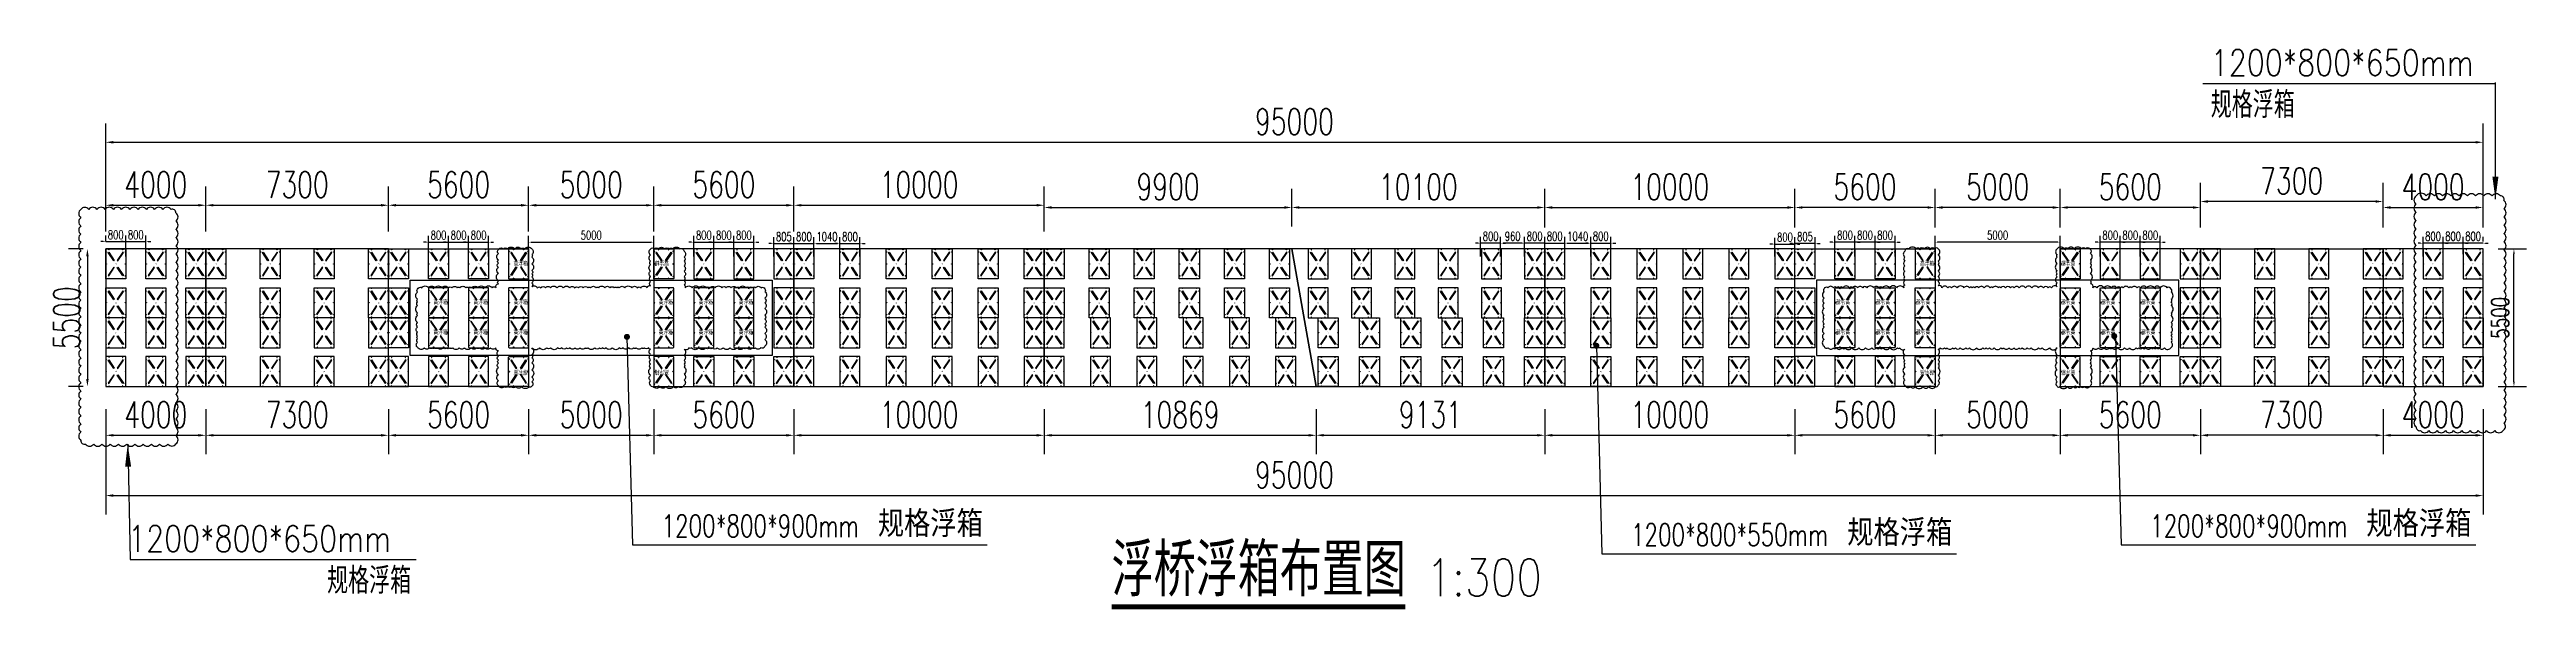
# Model space of a CAD drawing. Header units: millimetres. Extents: x -1471591 to 944464, y -468930 to 547002.
# Drawn here: x -982938 to -883961, y 47625 to 69986 of the extents above; entities that cross this region are included whole.
import ezdxf

# ---------------------------------------------------------------- set-up
doc = ezdxf.new("R2010")
doc.units = ezdxf.units.MM
doc.header["$LTSCALE"] = 10
doc.header["$PDMODE"] = 35
for name, color, linetype in [('DIM_LEAD', 3, 'Continuous'), ('DIM_SYMB', 3, 'Continuous'), ('PUB_TEXT', 7, 'Continuous'), ('W-FLOAT_BOWL浮筒', 253, 'Continuous'), ('W-STEEL_FRAME钢架', 3, 'Continuous')]:
    doc.layers.add(name, color=color, linetype=linetype)
doc.styles.add('_TCH_DIM', font='SIMPLEX.shx', dxfattribs={"bigfont": 'hztxt.shx'})
doc.styles.get("Standard").update_dxf_attribs({"font": 'simplex.shx', "width": 0.8, "bigfont": 'hztxt.shx'})
doc.styles.add('STANDARD_T3', font='simplex.shx', dxfattribs={"width": 0.7, "bigfont": 'hztxt.shx'})
doc.styles.add('黑体', font='simhei.ttf', dxfattribs={"width": 0.8})
doc.dimstyles.new('W&&100', dxfattribs={"dimtxt": 350, "dimasz": 100, "dimexe": 250, "dimexo": 300, "dimgap": 100, "dimtad": 1, "dimdec": 0, "dimzin": 0, "dimdsep": 46, "dimtxsty": 'STANDARD_T3', "dimcen": 0.09, "dimclrd": 1, "dimclre": 1, "dimclrt": 7, "dimazin": 2, "dimtfac": 1, "dimtdec": 0, "dimtix": 1, "dimtmove": 2, "dimatfit": 3, "dimfxl": 0, "dimtolj": 1, "dimtzin": 0, "dimarcsym": 0})
doc.dimstyles.new('W&&200', dxfattribs={"dimtxt": 700, "dimasz": 200, "dimexe": 500, "dimexo": 600, "dimgap": 200, "dimtad": 1, "dimdec": 0, "dimzin": 0, "dimdsep": 46, "dimtxsty": 'STANDARD_T3', "dimcen": 0.09, "dimclrd": 1, "dimclre": 1, "dimclrt": 7, "dimazin": 2, "dimtfac": 1, "dimtdec": 0, "dimtix": 1, "dimtmove": 2, "dimatfit": 3, "dimfxl": 0, "dimtolj": 1, "dimtzin": 0, "dimarcsym": 0})
doc.dimstyles.new('W&&300', dxfattribs={"dimtxt": 1050, "dimasz": 300, "dimexe": 750, "dimexo": 900, "dimgap": 300, "dimtad": 1, "dimdec": 0, "dimzin": 0, "dimdsep": 46, "dimtxsty": 'STANDARD_T3', "dimcen": 0.09, "dimclrd": 1, "dimclre": 1, "dimclrt": 7, "dimazin": 2, "dimtfac": 1, "dimtdec": 0, "dimtix": 1, "dimtmove": 2, "dimatfit": 3, "dimfxl": 0, "dimtolj": 1, "dimtzin": 0, "dimarcsym": 0})

# ---------------------------------------------------------------- blocks, each defined once
blk = doc.blocks.new('*D33')
at = {"color": 1, "lineweight": -2, "transparency": 16777216}
for p, q in [((-981592, 62023), (-982174, 62023)), ((-981424, 61723), (-981424, 56823)), ((-981592, 56523), (-982174, 56523))]:
    blk.add_line(p, q, dxfattribs=at)
at = {"color": 1, "transparency": 16777216}
for points in [[(-981474, 61723), (-981374, 61723), (-981424, 62023)], [(-981474, 56823), (-981374, 56823), (-981424, 56523)]]:
    blk.add_solid(points, dxfattribs=at)
at = {"layer": 'Defpoints', "color": 0, "transparency": 16777216}
for p in [(-980692, 62023), (-981424, 56523), (-980692, 56523)]:
    blk.add_point(p, dxfattribs=at)
at = {"color": 7, "transparency": 16777216, "insert": (-982249, 59273), "char_height": 1050, "attachment_point": 5, "rotation": 90, "style": 'STANDARD_T3'}
blk.add_mtext('\\A1;5500', dxfattribs=at)
blk = doc.blocks.new('*D34')
at = {"color": 1, "lineweight": -2, "transparency": 16777216}
for p, q in [((-885096, 62023), (-883961, 62023)), ((-884461, 56723), (-884461, 61823)), ((-885092, 56523), (-883961, 56523))]:
    blk.add_line(p, q, dxfattribs=at)
at = {"color": 1, "transparency": 16777216}
for points in [[(-884494, 61823), (-884427, 61823), (-884461, 62023)], [(-884494, 56723), (-884427, 56723), (-884461, 56523)]]:
    blk.add_solid(points, dxfattribs=at)
at = {"layer": 'Defpoints', "color": 0, "transparency": 16777216}
for p in [(-885696, 62023), (-884461, 62023), (-885692, 56523)]:
    blk.add_point(p, dxfattribs=at)
at = {"color": 7, "transparency": 16777216, "insert": (-885011, 59273), "char_height": 700, "attachment_point": 5, "rotation": 90, "style": 'STANDARD_T3'}
blk.add_mtext('\\A1;5500', dxfattribs=at)
blk = doc.blocks.new('*D1755')
at = {"layer": 'Defpoints', "color": 0, "transparency": 16777216}
for p in [(-885692, 66283), (-980692, 62023), (-885692, 62023)]:
    blk.add_point(p, dxfattribs=at)
at = {"layer": 'W-STEEL_FRAME钢架', "color": 1, "lineweight": -2, "transparency": 16777216}
for p, q in [((-980692, 62923), (-980692, 67033)), ((-885692, 62923), (-885692, 67033)), ((-980392, 66283), (-885992, 66283))]:
    blk.add_line(p, q, dxfattribs=at)
at = {"layer": 'W-STEEL_FRAME钢架', "color": 1, "transparency": 16777216}
for points in [[(-980392, 66333), (-980392, 66233), (-980692, 66283)], [(-885992, 66333), (-885992, 66233), (-885692, 66283)]]:
    blk.add_solid(points, dxfattribs=at)
at = {"layer": 'W-STEEL_FRAME钢架', "color": 7, "transparency": 16777216, "insert": (-933192, 67108), "char_height": 1050, "attachment_point": 5, "style": 'STANDARD_T3'}
blk.add_mtext('\\A1;95000', dxfattribs=at)
blk = doc.blocks.new('*D1104')
at = {"layer": 'Defpoints', "color": 0, "transparency": 16777216}
for p in [(-967792, 61423), (-966992, 62294), (-966992, 61423)]:
    blk.add_point(p, dxfattribs=at)
at = {"layer": 'W-STEEL_FRAME钢架', "color": 1, "lineweight": -2, "transparency": 16777216}
for p, q in [((-967792, 61723), (-967792, 62544)), ((-966992, 61723), (-966992, 62544)), ((-967892, 62294), (-967992, 62294)), ((-967792, 62294), (-966992, 62294)), ((-966892, 62294), (-966792, 62294))]:
    blk.add_line(p, q, dxfattribs=at)
at = {"layer": 'W-STEEL_FRAME钢架', "color": 1, "transparency": 16777216}
for points in [[(-967892, 62311), (-967892, 62277), (-967792, 62294)], [(-966892, 62311), (-966892, 62277), (-966992, 62294)]]:
    blk.add_solid(points, dxfattribs=at)
at = {"layer": 'W-STEEL_FRAME钢架', "color": 7, "transparency": 16777216, "insert": (-967392, 62569), "char_height": 350, "attachment_point": 5, "style": 'STANDARD_T3'}
blk.add_mtext('\\A1;800', dxfattribs=at)
blk = doc.blocks.new('*D1105')
at = {"layer": 'Defpoints', "color": 0, "transparency": 16777216}
for p in [(-966992, 61423), (-966192, 62294), (-966192, 61423)]:
    blk.add_point(p, dxfattribs=at)
at = {"layer": 'W-STEEL_FRAME钢架', "color": 1, "lineweight": -2, "transparency": 16777216}
for p, q in [((-966992, 61723), (-966992, 62544)), ((-966192, 61723), (-966192, 62544)), ((-967092, 62294), (-967192, 62294)), ((-966992, 62294), (-966192, 62294)), ((-966092, 62294), (-965992, 62294))]:
    blk.add_line(p, q, dxfattribs=at)
at = {"layer": 'W-STEEL_FRAME钢架', "color": 1, "transparency": 16777216}
for points in [[(-967092, 62311), (-967092, 62277), (-966992, 62294)], [(-966092, 62311), (-966092, 62277), (-966192, 62294)]]:
    blk.add_solid(points, dxfattribs=at)
at = {"layer": 'W-STEEL_FRAME钢架', "color": 7, "transparency": 16777216, "insert": (-966592, 62569), "char_height": 350, "attachment_point": 5, "style": 'STANDARD_T3'}
blk.add_mtext('\\A1;800', dxfattribs=at)
blk = doc.blocks.new('*D1106')
at = {"layer": 'Defpoints', "color": 0, "transparency": 16777216}
for p in [(-966192, 61423), (-965392, 62294), (-965392, 61423)]:
    blk.add_point(p, dxfattribs=at)
at = {"layer": 'W-STEEL_FRAME钢架', "color": 1, "lineweight": -2, "transparency": 16777216}
for p, q in [((-966192, 61723), (-966192, 62544)), ((-965392, 61723), (-965392, 62544)), ((-966292, 62294), (-966392, 62294)), ((-966192, 62294), (-965392, 62294)), ((-965292, 62294), (-965192, 62294))]:
    blk.add_line(p, q, dxfattribs=at)
at = {"layer": 'W-STEEL_FRAME钢架', "color": 1, "transparency": 16777216}
for points in [[(-966292, 62311), (-966292, 62277), (-966192, 62294)], [(-965292, 62311), (-965292, 62277), (-965392, 62294)]]:
    blk.add_solid(points, dxfattribs=at)
at = {"layer": 'W-STEEL_FRAME钢架', "color": 7, "transparency": 16777216, "insert": (-965792, 62569), "char_height": 350, "attachment_point": 5, "style": 'STANDARD_T3'}
blk.add_mtext('\\A1;800', dxfattribs=at)
blk = doc.blocks.new('*D1107')
at = {"layer": 'Defpoints', "color": 0, "transparency": 16777216}
for p in [(-963792, 61423), (-958792, 62294), (-958792, 61423)]:
    blk.add_point(p, dxfattribs=at)
at = {"layer": 'W-STEEL_FRAME钢架', "color": 1, "lineweight": -2, "transparency": 16777216}
for p, q in [((-963792, 61723), (-963792, 62544)), ((-958792, 61723), (-958792, 62544)), ((-963692, 62294), (-958892, 62294))]:
    blk.add_line(p, q, dxfattribs=at)
at = {"layer": 'W-STEEL_FRAME钢架', "color": 1, "transparency": 16777216}
for points in [[(-963692, 62311), (-963692, 62277), (-963792, 62294)], [(-958892, 62311), (-958892, 62277), (-958792, 62294)]]:
    blk.add_solid(points, dxfattribs=at)
at = {"layer": 'W-STEEL_FRAME钢架', "color": 7, "transparency": 16777216, "insert": (-961292, 62569), "char_height": 350, "attachment_point": 5, "style": 'STANDARD_T3'}
blk.add_mtext('\\A1;5000', dxfattribs=at)
blk = doc.blocks.new('*D1108')
at = {"layer": 'Defpoints', "color": 0, "transparency": 16777216}
for p in [(-957192, 61416), (-956392, 62294), (-956392, 61423)]:
    blk.add_point(p, dxfattribs=at)
at = {"layer": 'W-STEEL_FRAME钢架', "color": 1, "lineweight": -2, "transparency": 16777216}
for p, q in [((-957192, 61716), (-957192, 62544)), ((-956392, 61723), (-956392, 62544)), ((-957292, 62294), (-957392, 62294)), ((-957192, 62294), (-956392, 62294)), ((-956292, 62294), (-956192, 62294))]:
    blk.add_line(p, q, dxfattribs=at)
at = {"layer": 'W-STEEL_FRAME钢架', "color": 1, "transparency": 16777216}
for points in [[(-957292, 62311), (-957292, 62277), (-957192, 62294)], [(-956292, 62311), (-956292, 62277), (-956392, 62294)]]:
    blk.add_solid(points, dxfattribs=at)
at = {"layer": 'W-STEEL_FRAME钢架', "color": 7, "transparency": 16777216, "insert": (-956792, 62569), "char_height": 350, "attachment_point": 5, "style": 'STANDARD_T3'}
blk.add_mtext('\\A1;800', dxfattribs=at)
blk = doc.blocks.new('*D1109')
at = {"layer": 'Defpoints', "color": 0, "transparency": 16777216}
for p in [(-956392, 61423), (-955592, 62294), (-955592, 61423)]:
    blk.add_point(p, dxfattribs=at)
at = {"layer": 'W-STEEL_FRAME钢架', "color": 1, "lineweight": -2, "transparency": 16777216}
for p, q in [((-956392, 61723), (-956392, 62544)), ((-955592, 61723), (-955592, 62544)), ((-956492, 62294), (-956592, 62294)), ((-956392, 62294), (-955592, 62294)), ((-955492, 62294), (-955392, 62294))]:
    blk.add_line(p, q, dxfattribs=at)
at = {"layer": 'W-STEEL_FRAME钢架', "color": 1, "transparency": 16777216}
for points in [[(-956492, 62311), (-956492, 62277), (-956392, 62294)], [(-955492, 62311), (-955492, 62277), (-955592, 62294)]]:
    blk.add_solid(points, dxfattribs=at)
at = {"layer": 'W-STEEL_FRAME钢架', "color": 7, "transparency": 16777216, "insert": (-955992, 62569), "char_height": 350, "attachment_point": 5, "style": 'STANDARD_T3'}
blk.add_mtext('\\A1;800', dxfattribs=at)
blk = doc.blocks.new('*D1110')
at = {"layer": 'Defpoints', "color": 0, "transparency": 16777216}
for p in [(-955592, 61423), (-954792, 62294), (-954792, 61423)]:
    blk.add_point(p, dxfattribs=at)
at = {"layer": 'W-STEEL_FRAME钢架', "color": 1, "lineweight": -2, "transparency": 16777216}
for p, q in [((-955592, 61723), (-955592, 62544)), ((-954792, 61723), (-954792, 62544)), ((-955692, 62294), (-955792, 62294)), ((-955592, 62294), (-954792, 62294)), ((-954692, 62294), (-954592, 62294))]:
    blk.add_line(p, q, dxfattribs=at)
at = {"layer": 'W-STEEL_FRAME钢架', "color": 1, "transparency": 16777216}
for points in [[(-955692, 62311), (-955692, 62277), (-955592, 62294)], [(-954692, 62311), (-954692, 62277), (-954792, 62294)]]:
    blk.add_solid(points, dxfattribs=at)
at = {"layer": 'W-STEEL_FRAME钢架', "color": 7, "transparency": 16777216, "insert": (-955192, 62569), "char_height": 350, "attachment_point": 5, "style": 'STANDARD_T3'}
blk.add_mtext('\\A1;800', dxfattribs=at)
blk = doc.blocks.new('*D48')
at = {"layer": 'Defpoints', "color": 0, "transparency": 16777216}
for p in [(-980692, 62023), (-979892, 62314), (-979892, 61423)]:
    blk.add_point(p, dxfattribs=at)
at = {"layer": 'W-STEEL_FRAME钢架', "color": 1, "lineweight": -2, "transparency": 16777216}
for p, q in [((-980692, 62323), (-980692, 62564)), ((-979892, 61723), (-979892, 62564)), ((-980792, 62314), (-980892, 62314)), ((-980692, 62314), (-979892, 62314)), ((-979792, 62314), (-979692, 62314))]:
    blk.add_line(p, q, dxfattribs=at)
at = {"layer": 'W-STEEL_FRAME钢架', "color": 1, "transparency": 16777216}
for points in [[(-980792, 62331), (-980792, 62297), (-980692, 62314)], [(-979792, 62331), (-979792, 62297), (-979892, 62314)]]:
    blk.add_solid(points, dxfattribs=at)
at = {"layer": 'W-STEEL_FRAME钢架', "color": 7, "transparency": 16777216, "insert": (-980292, 62589), "char_height": 350, "attachment_point": 5, "style": 'STANDARD_T3'}
blk.add_mtext('\\A1;800', dxfattribs=at)
blk = doc.blocks.new('*D49')
at = {"layer": 'Defpoints', "color": 0, "transparency": 16777216}
for p in [(-979892, 61423), (-979092, 62314), (-979092, 61423)]:
    blk.add_point(p, dxfattribs=at)
at = {"layer": 'W-STEEL_FRAME钢架', "color": 1, "lineweight": -2, "transparency": 16777216}
for p, q in [((-979892, 61723), (-979892, 62564)), ((-979092, 61723), (-979092, 62564)), ((-979992, 62314), (-980092, 62314)), ((-979892, 62314), (-979092, 62314)), ((-978992, 62314), (-978892, 62314))]:
    blk.add_line(p, q, dxfattribs=at)
at = {"layer": 'W-STEEL_FRAME钢架', "color": 1, "transparency": 16777216}
for points in [[(-979992, 62331), (-979992, 62297), (-979892, 62314)], [(-978992, 62331), (-978992, 62297), (-979092, 62314)]]:
    blk.add_solid(points, dxfattribs=at)
at = {"layer": 'W-STEEL_FRAME钢架', "color": 7, "transparency": 16777216, "insert": (-979492, 62589), "char_height": 350, "attachment_point": 5, "style": 'STANDARD_T3'}
blk.add_mtext('\\A1;800', dxfattribs=at)
blk = doc.blocks.new('*D50')
at = {"layer": 'Defpoints', "color": 0, "transparency": 16777216}
for p in [(-953997, 61423), (-953192, 62237), (-953192, 61423)]:
    blk.add_point(p, dxfattribs=at)
at = {"layer": 'W-STEEL_FRAME钢架', "color": 1, "lineweight": -2, "transparency": 16777216}
for p, q in [((-953997, 61723), (-953997, 62487)), ((-953192, 61723), (-953192, 62487)), ((-954097, 62237), (-954197, 62237)), ((-953997, 62237), (-953192, 62237)), ((-953092, 62237), (-952992, 62237))]:
    blk.add_line(p, q, dxfattribs=at)
at = {"layer": 'W-STEEL_FRAME钢架', "color": 1, "transparency": 16777216}
for points in [[(-954097, 62254), (-954097, 62221), (-953997, 62237)], [(-953092, 62254), (-953092, 62221), (-953192, 62237)]]:
    blk.add_solid(points, dxfattribs=at)
at = {"layer": 'W-STEEL_FRAME钢架', "color": 1, "transparency": 16777216, "insert": (-953595, 62512), "char_height": 350, "attachment_point": 5, "style": 'STANDARD_T3'}
blk.add_mtext('\\A1;805', dxfattribs=at)
blk = doc.blocks.new('*D51')
at = {"layer": 'Defpoints', "color": 0, "transparency": 16777216}
for p in [(-953192, 61423), (-952392, 62237), (-952392, 61423)]:
    blk.add_point(p, dxfattribs=at)
at = {"layer": 'W-STEEL_FRAME钢架', "color": 1, "lineweight": -2, "transparency": 16777216}
for p, q in [((-953192, 61723), (-953192, 62487)), ((-952392, 61723), (-952392, 62487)), ((-953292, 62237), (-953392, 62237)), ((-953192, 62237), (-952392, 62237)), ((-952292, 62237), (-952192, 62237))]:
    blk.add_line(p, q, dxfattribs=at)
at = {"layer": 'W-STEEL_FRAME钢架', "color": 1, "transparency": 16777216}
for points in [[(-953292, 62254), (-953292, 62221), (-953192, 62237)], [(-952292, 62254), (-952292, 62221), (-952392, 62237)]]:
    blk.add_solid(points, dxfattribs=at)
at = {"layer": 'W-STEEL_FRAME钢架', "color": 7, "transparency": 16777216, "insert": (-952792, 62512), "char_height": 350, "attachment_point": 5, "style": 'STANDARD_T3'}
blk.add_mtext('\\A1;800', dxfattribs=at)
blk = doc.blocks.new('*D52')
at = {"layer": 'Defpoints', "color": 0, "transparency": 16777216}
for p in [(-952392, 61423), (-951352, 62237), (-951352, 61423)]:
    blk.add_point(p, dxfattribs=at)
at = {"layer": 'W-STEEL_FRAME钢架', "color": 1, "lineweight": -2, "transparency": 16777216}
for p, q in [((-952392, 61723), (-952392, 62487)), ((-951352, 61723), (-951352, 62487)), ((-952292, 62237), (-951452, 62237))]:
    blk.add_line(p, q, dxfattribs=at)
at = {"layer": 'W-STEEL_FRAME钢架', "color": 1, "transparency": 16777216}
for points in [[(-952292, 62254), (-952292, 62221), (-952392, 62237)], [(-951452, 62254), (-951452, 62221), (-951352, 62237)]]:
    blk.add_solid(points, dxfattribs=at)
at = {"layer": 'W-STEEL_FRAME钢架', "color": 7, "transparency": 16777216, "insert": (-951872, 62512), "char_height": 350, "attachment_point": 5, "style": 'STANDARD_T3'}
blk.add_mtext('\\A1;1040', dxfattribs=at)
blk = doc.blocks.new('*D53')
at = {"layer": 'Defpoints', "color": 0, "transparency": 16777216}
for p in [(-951352, 61423), (-950552, 62237), (-950552, 61423)]:
    blk.add_point(p, dxfattribs=at)
at = {"layer": 'W-STEEL_FRAME钢架', "color": 1, "lineweight": -2, "transparency": 16777216}
for p, q in [((-951352, 61723), (-951352, 62487)), ((-950552, 61723), (-950552, 62487)), ((-951452, 62237), (-951552, 62237)), ((-951352, 62237), (-950552, 62237)), ((-950452, 62237), (-950352, 62237))]:
    blk.add_line(p, q, dxfattribs=at)
at = {"layer": 'W-STEEL_FRAME钢架', "color": 1, "transparency": 16777216}
for points in [[(-951452, 62254), (-951452, 62221), (-951352, 62237)], [(-950452, 62254), (-950452, 62221), (-950552, 62237)]]:
    blk.add_solid(points, dxfattribs=at)
at = {"layer": 'W-STEEL_FRAME钢架', "color": 7, "transparency": 16777216, "insert": (-950952, 62512), "char_height": 350, "attachment_point": 5, "style": 'STANDARD_T3'}
blk.add_mtext('\\A1;800', dxfattribs=at)
blk = doc.blocks.new('*D54')
at = {"layer": 'Defpoints', "color": 0, "transparency": 16777216}
for p in [(-886492, 62251), (-886492, 61510), (-885692, 62023)]:
    blk.add_point(p, dxfattribs=at)
at = {"layer": 'W-STEEL_FRAME钢架', "color": 1, "lineweight": -2, "transparency": 16777216}
for p, q in [((-886492, 61810), (-886492, 62501)), ((-885692, 62323), (-885692, 62501)), ((-886592, 62251), (-886692, 62251)), ((-885692, 62251), (-886492, 62251)), ((-885592, 62251), (-885492, 62251))]:
    blk.add_line(p, q, dxfattribs=at)
at = {"layer": 'W-STEEL_FRAME钢架', "color": 1, "transparency": 16777216}
for points in [[(-886592, 62268), (-886592, 62234), (-886492, 62251)], [(-885592, 62268), (-885592, 62234), (-885692, 62251)]]:
    blk.add_solid(points, dxfattribs=at)
at = {"layer": 'W-STEEL_FRAME钢架', "color": 7, "transparency": 16777216, "insert": (-886092, 62526), "char_height": 350, "attachment_point": 5, "style": 'STANDARD_T3'}
blk.add_mtext('\\A1;800', dxfattribs=at)
blk = doc.blocks.new('*D55')
at = {"layer": 'Defpoints', "color": 0, "transparency": 16777216}
for p in [(-887292, 62251), (-887292, 61423), (-886492, 61510)]:
    blk.add_point(p, dxfattribs=at)
at = {"layer": 'W-STEEL_FRAME钢架', "color": 1, "lineweight": -2, "transparency": 16777216}
for p, q in [((-887292, 61723), (-887292, 62501)), ((-886492, 61810), (-886492, 62501)), ((-887392, 62251), (-887492, 62251)), ((-886492, 62251), (-887292, 62251)), ((-886392, 62251), (-886292, 62251))]:
    blk.add_line(p, q, dxfattribs=at)
at = {"layer": 'W-STEEL_FRAME钢架', "color": 1, "transparency": 16777216}
for points in [[(-887392, 62268), (-887392, 62234), (-887292, 62251)], [(-886392, 62268), (-886392, 62234), (-886492, 62251)]]:
    blk.add_solid(points, dxfattribs=at)
at = {"layer": 'W-STEEL_FRAME钢架', "color": 7, "transparency": 16777216, "insert": (-886892, 62526), "char_height": 350, "attachment_point": 5, "style": 'STANDARD_T3'}
blk.add_mtext('\\A1;800', dxfattribs=at)
blk = doc.blocks.new('*D56')
at = {"layer": 'Defpoints', "color": 0, "transparency": 16777216}
for p in [(-888092, 62251), (-888092, 61423), (-887292, 61423)]:
    blk.add_point(p, dxfattribs=at)
at = {"layer": 'W-STEEL_FRAME钢架', "color": 1, "lineweight": -2, "transparency": 16777216}
for p, q in [((-888092, 61723), (-888092, 62501)), ((-887292, 61723), (-887292, 62501)), ((-888192, 62251), (-888292, 62251)), ((-887292, 62251), (-888092, 62251)), ((-887192, 62251), (-887092, 62251))]:
    blk.add_line(p, q, dxfattribs=at)
at = {"layer": 'W-STEEL_FRAME钢架', "color": 1, "transparency": 16777216}
for points in [[(-888192, 62268), (-888192, 62234), (-888092, 62251)], [(-887192, 62268), (-887192, 62234), (-887292, 62251)]]:
    blk.add_solid(points, dxfattribs=at)
at = {"layer": 'W-STEEL_FRAME钢架', "color": 7, "transparency": 16777216, "insert": (-887692, 62526), "char_height": 350, "attachment_point": 5, "style": 'STANDARD_T3'}
blk.add_mtext('\\A1;800', dxfattribs=at)
blk = doc.blocks.new('*D57')
at = {"layer": 'Defpoints', "color": 0, "transparency": 16777216}
for p in [(-923992, 62253), (-923992, 61423), (-923192, 61423)]:
    blk.add_point(p, dxfattribs=at)
at = {"layer": 'W-STEEL_FRAME钢架', "color": 1, "lineweight": -2, "transparency": 16777216}
for p, q in [((-923992, 61723), (-923992, 62503)), ((-923192, 61723), (-923192, 62503)), ((-924092, 62253), (-924192, 62253)), ((-923192, 62253), (-923992, 62253)), ((-923092, 62253), (-922992, 62253))]:
    blk.add_line(p, q, dxfattribs=at)
at = {"layer": 'W-STEEL_FRAME钢架', "color": 1, "transparency": 16777216}
for points in [[(-924092, 62270), (-924092, 62236), (-923992, 62253)], [(-923092, 62270), (-923092, 62236), (-923192, 62253)]]:
    blk.add_solid(points, dxfattribs=at)
at = {"layer": 'W-STEEL_FRAME钢架', "color": 7, "transparency": 16777216, "insert": (-923592, 62528), "char_height": 350, "attachment_point": 5, "style": 'STANDARD_T3'}
blk.add_mtext('\\A1;800', dxfattribs=at)
blk = doc.blocks.new('*D58')
at = {"layer": 'Defpoints', "color": 0, "transparency": 16777216}
for p in [(-924952, 62253), (-924952, 61423), (-923992, 61423)]:
    blk.add_point(p, dxfattribs=at)
at = {"layer": 'W-STEEL_FRAME钢架', "color": 1, "lineweight": -2, "transparency": 16777216}
for p, q in [((-924952, 61723), (-924952, 62503)), ((-923992, 61723), (-923992, 62503)), ((-924092, 62253), (-924852, 62253))]:
    blk.add_line(p, q, dxfattribs=at)
at = {"layer": 'W-STEEL_FRAME钢架', "color": 1, "transparency": 16777216}
for points in [[(-924852, 62270), (-924852, 62236), (-924952, 62253)], [(-924092, 62270), (-924092, 62236), (-923992, 62253)]]:
    blk.add_solid(points, dxfattribs=at)
at = {"layer": 'W-STEEL_FRAME钢架', "color": 7, "transparency": 16777216, "insert": (-924472, 62528), "char_height": 350, "attachment_point": 5, "style": 'STANDARD_T3'}
blk.add_mtext('\\A1;960', dxfattribs=at)
blk = doc.blocks.new('*D59')
at = {"layer": 'Defpoints', "color": 0, "transparency": 16777216}
for p in [(-925752, 62253), (-925752, 61423), (-924952, 61423)]:
    blk.add_point(p, dxfattribs=at)
at = {"layer": 'W-STEEL_FRAME钢架', "color": 1, "lineweight": -2, "transparency": 16777216}
for p, q in [((-925752, 61723), (-925752, 62503)), ((-924952, 61723), (-924952, 62503)), ((-925852, 62253), (-925952, 62253)), ((-924952, 62253), (-925752, 62253)), ((-924852, 62253), (-924752, 62253))]:
    blk.add_line(p, q, dxfattribs=at)
at = {"layer": 'W-STEEL_FRAME钢架', "color": 1, "transparency": 16777216}
for points in [[(-925852, 62270), (-925852, 62236), (-925752, 62253)], [(-924852, 62270), (-924852, 62236), (-924952, 62253)]]:
    blk.add_solid(points, dxfattribs=at)
at = {"layer": 'W-STEEL_FRAME钢架', "color": 7, "transparency": 16777216, "insert": (-925352, 62528), "char_height": 350, "attachment_point": 5, "style": 'STANDARD_T3'}
blk.add_mtext('\\A1;800', dxfattribs=at)
blk = doc.blocks.new('*D60')
at = {"layer": 'Defpoints', "color": 0, "transparency": 16777216}
for p in [(-923192, 61423), (-922392, 62253), (-922392, 61423)]:
    blk.add_point(p, dxfattribs=at)
at = {"layer": 'W-STEEL_FRAME钢架', "color": 1, "lineweight": -2, "transparency": 16777216}
for p, q in [((-923192, 61723), (-923192, 62503)), ((-922392, 61723), (-922392, 62503)), ((-923292, 62253), (-923392, 62253)), ((-923192, 62253), (-922392, 62253)), ((-922292, 62253), (-922192, 62253))]:
    blk.add_line(p, q, dxfattribs=at)
at = {"layer": 'W-STEEL_FRAME钢架', "color": 1, "transparency": 16777216}
for points in [[(-923292, 62270), (-923292, 62236), (-923192, 62253)], [(-922292, 62270), (-922292, 62236), (-922392, 62253)]]:
    blk.add_solid(points, dxfattribs=at)
at = {"layer": 'W-STEEL_FRAME钢架', "color": 7, "transparency": 16777216, "insert": (-922792, 62528), "char_height": 350, "attachment_point": 5, "style": 'STANDARD_T3'}
blk.add_mtext('\\A1;800', dxfattribs=at)
blk = doc.blocks.new('*D61')
at = {"layer": 'Defpoints', "color": 0, "transparency": 16777216}
for p in [(-922392, 61423), (-921352, 62253), (-921352, 61423)]:
    blk.add_point(p, dxfattribs=at)
at = {"layer": 'W-STEEL_FRAME钢架', "color": 1, "lineweight": -2, "transparency": 16777216}
for p, q in [((-922392, 61723), (-922392, 62503)), ((-921352, 61723), (-921352, 62503)), ((-922292, 62253), (-921452, 62253))]:
    blk.add_line(p, q, dxfattribs=at)
at = {"layer": 'W-STEEL_FRAME钢架', "color": 1, "transparency": 16777216}
for points in [[(-922292, 62270), (-922292, 62236), (-922392, 62253)], [(-921452, 62270), (-921452, 62236), (-921352, 62253)]]:
    blk.add_solid(points, dxfattribs=at)
at = {"layer": 'W-STEEL_FRAME钢架', "color": 7, "transparency": 16777216, "insert": (-921872, 62528), "char_height": 350, "attachment_point": 5, "style": 'STANDARD_T3'}
blk.add_mtext('\\A1;1040', dxfattribs=at)
blk = doc.blocks.new('*D62')
at = {"layer": 'Defpoints', "color": 0, "transparency": 16777216}
for p in [(-921352, 61423), (-920552, 62253), (-920552, 61423)]:
    blk.add_point(p, dxfattribs=at)
at = {"layer": 'W-STEEL_FRAME钢架', "color": 1, "lineweight": -2, "transparency": 16777216}
for p, q in [((-921352, 61723), (-921352, 62503)), ((-920552, 61723), (-920552, 62503)), ((-921452, 62253), (-921552, 62253)), ((-921352, 62253), (-920552, 62253)), ((-920452, 62253), (-920352, 62253))]:
    blk.add_line(p, q, dxfattribs=at)
at = {"layer": 'W-STEEL_FRAME钢架', "color": 1, "transparency": 16777216}
for points in [[(-921452, 62270), (-921452, 62236), (-921352, 62253)], [(-920452, 62270), (-920452, 62236), (-920552, 62253)]]:
    blk.add_solid(points, dxfattribs=at)
at = {"layer": 'W-STEEL_FRAME钢架', "color": 7, "transparency": 16777216, "insert": (-920952, 62528), "char_height": 350, "attachment_point": 5, "style": 'STANDARD_T3'}
blk.add_mtext('\\A1;800', dxfattribs=at)
blk = doc.blocks.new('*D63')
at = {"layer": 'Defpoints', "color": 0, "transparency": 16777216}
for p in [(-913992, 61423), (-913192, 62216), (-913192, 61423)]:
    blk.add_point(p, dxfattribs=at)
at = {"layer": 'W-STEEL_FRAME钢架', "color": 1, "lineweight": -2, "transparency": 16777216}
for p, q in [((-913992, 61723), (-913992, 62466)), ((-913192, 61723), (-913192, 62466)), ((-914092, 62216), (-914192, 62216)), ((-913992, 62216), (-913192, 62216)), ((-913092, 62216), (-912992, 62216))]:
    blk.add_line(p, q, dxfattribs=at)
at = {"layer": 'W-STEEL_FRAME钢架', "color": 1, "transparency": 16777216}
for points in [[(-914092, 62233), (-914092, 62200), (-913992, 62216)], [(-913092, 62233), (-913092, 62200), (-913192, 62216)]]:
    blk.add_solid(points, dxfattribs=at)
at = {"layer": 'W-STEEL_FRAME钢架', "color": 7, "transparency": 16777216, "insert": (-913592, 62491), "char_height": 350, "attachment_point": 5, "style": 'STANDARD_T3'}
blk.add_mtext('\\A1;800', dxfattribs=at)
blk = doc.blocks.new('*D68')
at = {"color": 1, "lineweight": -2, "transparency": 16777216}
for p, q in [((-980692, 55623), (-980692, 53830)), ((-976692, 55623), (-976692, 53830)), ((-980392, 54580), (-976992, 54580))]:
    blk.add_line(p, q, dxfattribs=at)
at = {"color": 1, "transparency": 16777216}
for points in [[(-980392, 54630), (-980392, 54530), (-980692, 54580)], [(-976992, 54630), (-976992, 54530), (-976692, 54580)]]:
    blk.add_solid(points, dxfattribs=at)
at = {"layer": 'Defpoints', "color": 0, "transparency": 16777216}
for p in [(-980692, 56523), (-976692, 56523), (-976692, 54580)]:
    blk.add_point(p, dxfattribs=at)
at = {"color": 7, "transparency": 16777216, "insert": (-978692, 55405), "char_height": 1050, "attachment_point": 5, "style": 'STANDARD_T3'}
blk.add_mtext('\\A1;4000', dxfattribs=at)
blk = doc.blocks.new('*D1111')
at = {"color": 1, "lineweight": -2, "transparency": 16777216}
for p, q in [((-969392, 55623), (-969392, 53830)), ((-963792, 55623), (-963792, 53830)), ((-969092, 54580), (-964092, 54580))]:
    blk.add_line(p, q, dxfattribs=at)
at = {"color": 1, "transparency": 16777216}
for points in [[(-969092, 54630), (-969092, 54530), (-969392, 54580)], [(-964092, 54630), (-964092, 54530), (-963792, 54580)]]:
    blk.add_solid(points, dxfattribs=at)
at = {"layer": 'Defpoints', "color": 0, "transparency": 16777216}
for p in [(-969392, 56523), (-963792, 56523), (-963792, 54580)]:
    blk.add_point(p, dxfattribs=at)
at = {"color": 7, "transparency": 16777216, "insert": (-966592, 55405), "char_height": 1050, "attachment_point": 5, "style": 'STANDARD_T3'}
blk.add_mtext('\\A1;5600', dxfattribs=at)
blk = doc.blocks.new('*D1112')
at = {"color": 1, "lineweight": -2, "transparency": 16777216}
for p, q in [((-963792, 55623), (-963792, 53830)), ((-958792, 55623), (-958792, 53830)), ((-963492, 54580), (-959092, 54580))]:
    blk.add_line(p, q, dxfattribs=at)
at = {"color": 1, "transparency": 16777216}
for points in [[(-963492, 54630), (-963492, 54530), (-963792, 54580)], [(-959092, 54630), (-959092, 54530), (-958792, 54580)]]:
    blk.add_solid(points, dxfattribs=at)
at = {"layer": 'Defpoints', "color": 0, "transparency": 16777216}
for p in [(-963792, 56523), (-958792, 56523), (-958792, 54580)]:
    blk.add_point(p, dxfattribs=at)
at = {"color": 7, "transparency": 16777216, "insert": (-961292, 55405), "char_height": 1050, "attachment_point": 5, "style": 'STANDARD_T3'}
blk.add_mtext('\\A1;5000', dxfattribs=at)
blk = doc.blocks.new('*D1113')
at = {"color": 1, "lineweight": -2, "transparency": 16777216}
for p, q in [((-958792, 55623), (-958792, 53830)), ((-953192, 55623), (-953192, 53830)), ((-958492, 54580), (-953492, 54580))]:
    blk.add_line(p, q, dxfattribs=at)
at = {"color": 1, "transparency": 16777216}
for points in [[(-958492, 54630), (-958492, 54530), (-958792, 54580)], [(-953492, 54630), (-953492, 54530), (-953192, 54580)]]:
    blk.add_solid(points, dxfattribs=at)
at = {"layer": 'Defpoints', "color": 0, "transparency": 16777216}
for p in [(-958792, 56523), (-953192, 56523), (-953192, 54580)]:
    blk.add_point(p, dxfattribs=at)
at = {"color": 7, "transparency": 16777216, "insert": (-955992, 55405), "char_height": 1050, "attachment_point": 5, "style": 'STANDARD_T3'}
blk.add_mtext('\\A1;5600', dxfattribs=at)
blk = doc.blocks.new('*D1103')
at = {"color": 1, "lineweight": -2, "transparency": 16777216}
for p, q in [((-976692, 55623), (-976692, 53830)), ((-969392, 55623), (-969392, 53830)), ((-976392, 54580), (-969692, 54580))]:
    blk.add_line(p, q, dxfattribs=at)
at = {"color": 1, "transparency": 16777216}
for points in [[(-976392, 54630), (-976392, 54530), (-976692, 54580)], [(-969692, 54630), (-969692, 54530), (-969392, 54580)]]:
    blk.add_solid(points, dxfattribs=at)
at = {"layer": 'Defpoints', "color": 0, "transparency": 16777216}
for p in [(-976692, 56523), (-969392, 56523), (-969392, 54580)]:
    blk.add_point(p, dxfattribs=at)
at = {"color": 7, "transparency": 16777216, "insert": (-973042, 55405), "char_height": 1050, "attachment_point": 5, "style": 'STANDARD_T3'}
blk.add_mtext('\\A1;7300', dxfattribs=at)
blk = doc.blocks.new('*D69')
at = {"color": 1, "lineweight": -2, "transparency": 16777216}
for p, q in [((-953192, 55623), (-953192, 53830)), ((-943192, 55623), (-943192, 53830)), ((-952892, 54580), (-943492, 54580))]:
    blk.add_line(p, q, dxfattribs=at)
at = {"color": 1, "transparency": 16777216}
for points in [[(-952892, 54630), (-952892, 54530), (-953192, 54580)], [(-943492, 54630), (-943492, 54530), (-943192, 54580)]]:
    blk.add_solid(points, dxfattribs=at)
at = {"layer": 'Defpoints', "color": 0, "transparency": 16777216}
for p in [(-953192, 56523), (-943192, 56523), (-943192, 54580)]:
    blk.add_point(p, dxfattribs=at)
at = {"color": 7, "transparency": 16777216, "insert": (-948192, 55405), "char_height": 1050, "attachment_point": 5, "style": 'STANDARD_T3'}
blk.add_mtext('\\A1;10000', dxfattribs=at)
blk = doc.blocks.new('*D70')
at = {"color": 1, "lineweight": -2, "transparency": 16777216}
for p, q in [((-923192, 55623), (-923192, 53830)), ((-913192, 55623), (-913192, 53830)), ((-922892, 54580), (-913492, 54580))]:
    blk.add_line(p, q, dxfattribs=at)
at = {"color": 1, "transparency": 16777216}
for points in [[(-922892, 54630), (-922892, 54530), (-923192, 54580)], [(-913492, 54630), (-913492, 54530), (-913192, 54580)]]:
    blk.add_solid(points, dxfattribs=at)
at = {"layer": 'Defpoints', "color": 0, "transparency": 16777216}
for p in [(-923192, 56523), (-913192, 56523), (-913192, 54580)]:
    blk.add_point(p, dxfattribs=at)
at = {"color": 7, "transparency": 16777216, "insert": (-918192, 55405), "char_height": 1050, "attachment_point": 5, "style": 'STANDARD_T3'}
blk.add_mtext('\\A1;10000', dxfattribs=at)
blk = doc.blocks.new('*D71')
at = {"color": 1, "lineweight": -2, "transparency": 16777216}
for p, q in [((-889692, 55623), (-889692, 53830)), ((-885692, 55623), (-885692, 53830)), ((-889392, 54580), (-885992, 54580))]:
    blk.add_line(p, q, dxfattribs=at)
at = {"color": 1, "transparency": 16777216}
for points in [[(-889392, 54630), (-889392, 54530), (-889692, 54580)], [(-885992, 54630), (-885992, 54530), (-885692, 54580)]]:
    blk.add_solid(points, dxfattribs=at)
at = {"layer": 'Defpoints', "color": 0, "transparency": 16777216}
for p in [(-889692, 56523), (-885692, 56523), (-885692, 54580)]:
    blk.add_point(p, dxfattribs=at)
at = {"color": 7, "transparency": 16777216, "insert": (-887692, 55405), "char_height": 1050, "attachment_point": 5, "style": 'STANDARD_T3'}
blk.add_mtext('\\A1;4000', dxfattribs=at)
blk = doc.blocks.new('*D72')
at = {"color": 1, "lineweight": -2, "transparency": 16777216}
for p, q in [((-980692, 55623), (-980692, 51423)), ((-885692, 55623), (-885692, 51423)), ((-980392, 52173), (-885992, 52173))]:
    blk.add_line(p, q, dxfattribs=at)
at = {"color": 1, "transparency": 16777216}
for points in [[(-980392, 52223), (-980392, 52123), (-980692, 52173)], [(-885992, 52223), (-885992, 52123), (-885692, 52173)]]:
    blk.add_solid(points, dxfattribs=at)
at = {"layer": 'Defpoints', "color": 0, "transparency": 16777216}
for p in [(-980692, 56523), (-885692, 56523), (-885692, 52173)]:
    blk.add_point(p, dxfattribs=at)
at = {"color": 7, "transparency": 16777216, "insert": (-933192, 52998), "char_height": 1050, "attachment_point": 5, "style": 'STANDARD_T3'}
blk.add_mtext('\\A1;95000', dxfattribs=at)
blk = doc.blocks.new('*U171')
at = {"layer": 'W-FLOAT_BOWL浮筒'}
for p, q in [((-400, 575), (-400, -575)), ((375, 600), (-375, 600)), ((400, -575), (400, 575)), ((-375, -600), (375, -600))]:
    blk.add_line(p, q, dxfattribs=at)
at = {"layer": 'W-FLOAT_BOWL浮筒', "color": 3}
for p, q in [((-377, 500), (-363, 500)), ((-377, 0), (-363, 0)), ((-370, 493), (-370, 507)), ((-370, -7), (-370, 7)), ((-193, 570), (-207, 570)), ((-200, 563), (-200, 577)), ((207, 570), (193, 570)), ((200, 563), (200, 577)), ((377, 500), (363, 500)), ((377, 0), (363, 0)), ((370, 493), (370, 507)), ((370, -7), (370, 7)), ((-377, -500), (-363, -500)), ((-370, -507), (-370, -493)), ((-193, -570), (-207, -570)), ((-200, -577), (-200, -563)), ((207, -570), (193, -570)), ((200, -577), (200, -563)), ((377, -500), (363, -500)), ((370, -507), (370, -493))]:
    blk.add_line(p, q, dxfattribs=at)
at = {"layer": 'W-FLOAT_BOWL浮筒', "ltscale": 100}
for points in [[(-316, 450), (-95, 117), (-70, 133), (-291, 467)], [(316, 450), (95, 117), (70, 133), (291, 467)], [(-316, -450), (-95, -117), (-70, -133), (-291, -467)], [(316, -450), (95, -117), (70, -133), (291, -467)]]:
    blk.add_lwpolyline(points, close=True, dxfattribs=at)
at = {"layer": 'W-FLOAT_BOWL浮筒'}
for centre in [(-370, 500), (-370, 0), (-200, 570), (200, 570), (370, 500), (370, 0), (-370, -500), (-200, -570), (200, -570), (370, -500)]:
    blk.add_circle(centre, 7, dxfattribs=at)
for centre, start, end in [((-375, 575), 90, 180), ((375, 575), 0, 90), ((-375, -575), 180, 270), ((375, -575), 270, 0)]:
    blk.add_arc(centre, 25, start, end, dxfattribs=at)
at = {"layer": 'PUB_TEXT', "width": 0.8}
blk.add_text('高浮箱', height=175, dxfattribs=at).set_placement((-205, -77))
blk = doc.blocks.new('*U172')
at = {"color": 0, "linetype": 'ByBlock', "lineweight": -2}
for p in [(0, 0), (1600, 0), (3200, 0), (0, -1200), (1600, -1200), (3200, -1200)]:
    blk.add_blockref('*U171', p, dxfattribs=at)
blk = doc.blocks.new('*U173')
at = {"layer": 'W-FLOAT_BOWL浮筒'}
for p, q in [((-400, 575), (-400, -575)), ((375, 600), (-375, 600)), ((400, -575), (400, 575)), ((-375, -600), (375, -600))]:
    blk.add_line(p, q, dxfattribs=at)
at = {"layer": 'W-FLOAT_BOWL浮筒', "color": 3}
for p, q in [((-377, 500), (-363, 500)), ((-377, 0), (-363, 0)), ((-370, 493), (-370, 507)), ((-370, -7), (-370, 7)), ((-193, 570), (-207, 570)), ((-200, 563), (-200, 577)), ((207, 570), (193, 570)), ((200, 563), (200, 577)), ((377, 500), (363, 500)), ((377, 0), (363, 0)), ((370, 493), (370, 507)), ((370, -7), (370, 7)), ((-377, -500), (-363, -500)), ((-370, -507), (-370, -493)), ((-193, -570), (-207, -570)), ((-200, -577), (-200, -563)), ((207, -570), (193, -570)), ((200, -577), (200, -563)), ((377, -500), (363, -500)), ((370, -507), (370, -493))]:
    blk.add_line(p, q, dxfattribs=at)
at = {"layer": 'W-FLOAT_BOWL浮筒', "ltscale": 100}
for points in [[(-316, 450), (-95, 117), (-70, 133), (-291, 467)], [(316, 450), (95, 117), (70, 133), (291, 467)], [(-316, -450), (-95, -117), (-70, -133), (-291, -467)], [(316, -450), (95, -117), (70, -133), (291, -467)]]:
    blk.add_lwpolyline(points, close=True, dxfattribs=at)
at = {"layer": 'W-FLOAT_BOWL浮筒'}
for centre in [(-370, 500), (-370, 0), (-200, 570), (200, 570), (370, 500), (370, 0), (-370, -500), (-200, -570), (200, -570), (370, -500)]:
    blk.add_circle(centre, 7, dxfattribs=at)
for centre, start, end in [((-375, 575), 90, 180), ((375, 575), 0, 90), ((-375, -575), 180, 270), ((375, -575), 270, 0)]:
    blk.add_arc(centre, 25, start, end, dxfattribs=at)
at = {"layer": 'PUB_TEXT', "width": 0.8}
blk.add_text('高浮箱', height=175, dxfattribs=at).set_placement((-205, -77))
blk = doc.blocks.new('*U174')
at = {"color": 0, "linetype": 'ByBlock', "lineweight": -2}
for p in [(0, 0), (1600, 0), (3200, 0), (0, -1200), (1600, -1200), (3200, -1200)]:
    blk.add_blockref('*U173', p, dxfattribs=at)
blk = doc.blocks.new('$matou$00000186')
for points in [[(-600, 400), (600, 400), (600, -400), (-600, -400)], [(-456, 304), (-472, 279), (-140, 57), (-123, 82)], [(456, 304), (472, 279), (140, 57), (123, 82)], [(-456, -304), (-472, -279), (-140, -57), (-123, -82)], [(456, -304), (472, -279), (140, -57), (123, -82)]]:
    blk.add_lwpolyline(points, close=True)
at = {"color": 1}
for centre in [(-575, 275), (-475, 378), (0, 378), (475, 378), (575, 275), (-575, -275), (-475, -378), (0, -378), (475, -378), (575, -275)]:
    blk.add_circle(centre, 7, dxfattribs=at)
at = {"layer": 'PUB_TEXT', "style": '黑体', "width": 0.8}
blk.add_text('JY', height=52.6, dxfattribs=at).set_placement((-44, -35))
blk = doc.blocks.new('*U522')
at = {"layer": 'W-FLOAT_BOWL浮筒', "rotation": 90}
for p in [(0, 775), (0, -775)]:
    blk.add_blockref('$matou$00000186', p, dxfattribs=at)
blk = doc.blocks.new('*U523')
at = {"color": 0, "linetype": 'ByBlock', "lineweight": -2}
for p in [(0, 0), (1600, 0), (3200, 0)]:
    blk.add_blockref('*U522', p, dxfattribs=at)
blk = doc.blocks.new('*U524')
at = {"layer": 'W-FLOAT_BOWL浮筒', "rotation": 90}
for p in [(0, 775), (0, -775)]:
    blk.add_blockref('$matou$00000186', p, dxfattribs=at)
blk = doc.blocks.new('*U525')
at = {"color": 0, "linetype": 'ByBlock', "lineweight": -2}
for p in [(0, 0), (1600, 0), (3200, 0)]:
    blk.add_blockref('*U524', p, dxfattribs=at)
blk = doc.blocks.new('*U526')
at = {"layer": 'W-FLOAT_BOWL浮筒', "rotation": 90}
for p in [(0, 600), (0, -600)]:
    blk.add_blockref('$matou$00000186', p, dxfattribs=at)
blk = doc.blocks.new('*U527')
at = {"color": 0, "linetype": 'ByBlock', "lineweight": -2}
blk.add_blockref('*U526', (0, 0), dxfattribs=at)
blk = doc.blocks.new('*U528')
at = {"layer": 'W-FLOAT_BOWL浮筒', "rotation": 90}
blk.add_blockref('$matou$00000186', (0, 0), dxfattribs=at)
blk = doc.blocks.new('*U529')
at = {"color": 0, "linetype": 'ByBlock', "lineweight": -2}
for p in [(0, 0), (1600, 0), (3200, 0)]:
    blk.add_blockref('*U528', p, dxfattribs=at)
blk = doc.blocks.new('*U530')
at = {"layer": 'W-FLOAT_BOWL浮筒', "rotation": 90}
blk.add_blockref('$matou$00000186', (0, 0), dxfattribs=at)
blk = doc.blocks.new('*U531')
at = {"color": 0, "linetype": 'ByBlock', "lineweight": -2}
for p in [(0, 0), (1600, 0), (3200, 0)]:
    blk.add_blockref('*U530', p, dxfattribs=at)
blk = doc.blocks.new('*U532')
at = {"layer": 'W-FLOAT_BOWL浮筒', "rotation": 90}
for p in [(0, 600), (0, -600)]:
    blk.add_blockref('$matou$00000186', p, dxfattribs=at)
blk = doc.blocks.new('*U533')
at = {"color": 0, "linetype": 'ByBlock', "lineweight": -2}
blk.add_blockref('*U532', (0, 0), dxfattribs=at)
blk = doc.blocks.new('*U534')
at = {"layer": 'W-FLOAT_BOWL浮筒', "rotation": 90}
blk.add_blockref('$matou$00000186', (0, 0), dxfattribs=at)
blk = doc.blocks.new('*U535')
at = {"color": 0, "linetype": 'ByBlock', "lineweight": -2}
for p in [(0, 0), (1600, 0), (3200, 0)]:
    blk.add_blockref('*U534', p, dxfattribs=at)
blk = doc.blocks.new('*U536')
at = {"layer": 'W-FLOAT_BOWL浮筒', "rotation": 90}
blk.add_blockref('$matou$00000186', (0, 0), dxfattribs=at)
blk = doc.blocks.new('*U537')
at = {"color": 0, "linetype": 'ByBlock', "lineweight": -2}
for p in [(0, 0), (1600, 0), (3200, 0)]:
    blk.add_blockref('*U536', p, dxfattribs=at)
blk = doc.blocks.new('*U538')
at = {"layer": 'W-FLOAT_BOWL浮筒', "rotation": 90}
blk.add_blockref('$matou$00000186', (0, 0), dxfattribs=at)
blk = doc.blocks.new('*U539')
at = {"color": 0, "linetype": 'ByBlock', "lineweight": -2}
for p in [(0, 1550), (2165, 1550), (4330, 1550), (6495, 1550), (0, 0), (2165, 0), (4330, 0), (6495, 0)]:
    blk.add_blockref('*U538', p, dxfattribs=at)
blk = doc.blocks.new('*U540')
at = {"layer": 'W-FLOAT_BOWL浮筒', "rotation": 90}
blk.add_blockref('$matou$00000186', (0, 0), dxfattribs=at)
blk = doc.blocks.new('*U541')
at = {"color": 0, "linetype": 'ByBlock', "lineweight": -2}
for p in [(0, 1550), (2165, 1550), (4330, 1550), (6495, 1550), (0, 0), (2165, 0), (4330, 0), (6495, 0)]:
    blk.add_blockref('*U540', p, dxfattribs=at)
blk = doc.blocks.new('*U542')
at = {"layer": 'W-FLOAT_BOWL浮筒', "rotation": 90}
blk.add_blockref('$matou$00000186', (0, 0), dxfattribs=at)
blk = doc.blocks.new('*U543')
at = {"color": 0, "linetype": 'ByBlock', "lineweight": -2}
for p in [(0, 1550), (1840, 1550), (3680, 1550), (5520, 1550), (7360, 1550), (9200, 1550), (0, 0), (1840, 0), (3680, 0), (5520, 0), (7360, 0), (9200, 0)]:
    blk.add_blockref('*U542', p, dxfattribs=at)
blk = doc.blocks.new('*U544')
at = {"layer": 'W-FLOAT_BOWL浮筒', "rotation": 90}
blk.add_blockref('$matou$00000186', (0, 0), dxfattribs=at)
blk = doc.blocks.new('*U545')
at = {"color": 0, "linetype": 'ByBlock', "lineweight": -2}
for p in [(0, 1550), (1840, 1550), (3680, 1550), (5520, 1550), (7360, 1550), (9200, 1550), (0, 0), (1840, 0), (3680, 0), (5520, 0), (7360, 0), (9200, 0)]:
    blk.add_blockref('*U544', p, dxfattribs=at)
blk = doc.blocks.new('*U546')
at = {"layer": 'W-FLOAT_BOWL浮筒', "rotation": 90}
blk.add_blockref('$matou$00000186', (0, 0), dxfattribs=at)
blk = doc.blocks.new('*U547')
at = {"color": 0, "linetype": 'ByBlock', "lineweight": -2}
for p in [(0, 1550), (1800, 1550), (3600, 1550), (5400, 1550), (7200, 1550), (9000, 1550), (0, 0), (1800, 0), (3600, 0), (5400, 0), (7200, 0), (9000, 0)]:
    blk.add_blockref('*U546', p, dxfattribs=at)
blk = doc.blocks.new('*U548')
at = {"layer": 'W-FLOAT_BOWL浮筒', "rotation": 90}
blk.add_blockref('$matou$00000186', (0, 0), dxfattribs=at)
blk = doc.blocks.new('*U549')
at = {"color": 0, "linetype": 'ByBlock', "lineweight": -2}
for p in [(0, 1550), (1850, 1550), (3700, 1550), (5550, 1550), (7400, 1550), (9250, 1550), (0, 0), (1850, 0), (3700, 0), (5550, 0), (7400, 0), (9250, 0)]:
    blk.add_blockref('*U548', p, dxfattribs=at)
blk = doc.blocks.new('*U550')
at = {"layer": 'W-FLOAT_BOWL浮筒', "rotation": 90}
blk.add_blockref('$matou$00000186', (0, 0), dxfattribs=at)
blk = doc.blocks.new('*U551')
at = {"color": 0, "linetype": 'ByBlock', "lineweight": -2}
for p in [(0, 1550), (1730, 1550), (3460, 1550), (5190, 1550), (6920, 1550), (8650, 1550), (0, 0), (1730, 0), (3460, 0), (5190, 0), (6920, 0), (8650, 0)]:
    blk.add_blockref('*U550', p, dxfattribs=at)
blk = doc.blocks.new('*U552')
at = {"layer": 'W-FLOAT_BOWL浮筒', "rotation": 90}
blk.add_blockref('$matou$00000186', (0, 0), dxfattribs=at)
blk = doc.blocks.new('*U553')
at = {"color": 0, "linetype": 'ByBlock', "lineweight": -2}
for p in [(0, 1550), (1650, 1550), (3300, 1550), (4950, 1550), (6600, 1550), (8250, 1550), (0, 0), (1650, 0), (3300, 0), (4950, 0), (6600, 0), (8250, 0)]:
    blk.add_blockref('*U552', p, dxfattribs=at)
blk = doc.blocks.new('*U554')
at = {"layer": 'W-FLOAT_BOWL浮筒', "rotation": 90}
blk.add_blockref('$matou$00000186', (0, 0), dxfattribs=at)
blk = doc.blocks.new('*U555')
at = {"color": 0, "linetype": 'ByBlock', "lineweight": -2}
for p in [(0, 1550), (1840, 1550), (3680, 1550), (5520, 1550), (7360, 1550), (9200, 1550), (0, 0), (1840, 0), (3680, 0), (5520, 0), (7360, 0), (9200, 0)]:
    blk.add_blockref('*U554', p, dxfattribs=at)
blk = doc.blocks.new('*U556')
at = {"layer": 'W-FLOAT_BOWL浮筒', "rotation": 90}
blk.add_blockref('$matou$00000186', (0, 0), dxfattribs=at)
blk = doc.blocks.new('*U557')
at = {"color": 0, "linetype": 'ByBlock', "lineweight": -2}
for p in [(0, 1550), (1840, 1550), (3680, 1550), (5520, 1550), (7360, 1550), (9200, 1550), (0, 0), (1840, 0), (3680, 0), (5520, 0), (7360, 0), (9200, 0)]:
    blk.add_blockref('*U556', p, dxfattribs=at)
blk = doc.blocks.new('*U558')
at = {"layer": 'W-FLOAT_BOWL浮筒', "rotation": 90}
for p in [(0, 775), (0, -775)]:
    blk.add_blockref('$matou$00000186', p, dxfattribs=at)
blk = doc.blocks.new('*U559')
at = {"color": 0, "linetype": 'ByBlock', "lineweight": -2}
for p in [(0, 0), (1600, 0), (3200, 0)]:
    blk.add_blockref('*U558', p, dxfattribs=at)
blk = doc.blocks.new('*U560')
at = {"layer": 'W-FLOAT_BOWL浮筒', "rotation": 90}
for p in [(0, 775), (0, -775)]:
    blk.add_blockref('$matou$00000186', p, dxfattribs=at)
blk = doc.blocks.new('*U561')
at = {"color": 0, "linetype": 'ByBlock', "lineweight": -2}
for p in [(0, 0), (1600, 0), (3200, 0)]:
    blk.add_blockref('*U560', p, dxfattribs=at)
blk = doc.blocks.new('*U1096')
at = {"layer": 'W-FLOAT_BOWL浮筒'}
for p, q in [((-400, 575), (-400, -575)), ((375, 600), (-375, 600)), ((400, -575), (400, 575)), ((-375, -600), (375, -600))]:
    blk.add_line(p, q, dxfattribs=at)
at = {"layer": 'W-FLOAT_BOWL浮筒', "color": 3}
for p, q in [((-377, 500), (-363, 500)), ((-377, 0), (-363, 0)), ((-370, 493), (-370, 507)), ((-370, -7), (-370, 7)), ((-193, 570), (-207, 570)), ((-200, 563), (-200, 577)), ((207, 570), (193, 570)), ((200, 563), (200, 577)), ((377, 500), (363, 500)), ((377, 0), (363, 0)), ((370, 493), (370, 507)), ((370, -7), (370, 7)), ((-377, -500), (-363, -500)), ((-370, -507), (-370, -493)), ((-193, -570), (-207, -570)), ((-200, -577), (-200, -563)), ((207, -570), (193, -570)), ((200, -577), (200, -563)), ((377, -500), (363, -500)), ((370, -507), (370, -493))]:
    blk.add_line(p, q, dxfattribs=at)
at = {"layer": 'W-FLOAT_BOWL浮筒', "ltscale": 100}
for points in [[(-316, 450), (-95, 117), (-70, 133), (-291, 467)], [(316, 450), (95, 117), (70, 133), (291, 467)], [(-316, -450), (-95, -117), (-70, -133), (-291, -467)], [(316, -450), (95, -117), (70, -133), (291, -467)]]:
    blk.add_lwpolyline(points, close=True, dxfattribs=at)
at = {"layer": 'W-FLOAT_BOWL浮筒'}
for centre in [(-370, 500), (-370, 0), (-200, 570), (200, 570), (370, 500), (370, 0), (-370, -500), (-200, -570), (200, -570), (370, -500)]:
    blk.add_circle(centre, 7, dxfattribs=at)
for centre, start, end in [((-375, 575), 90, 180), ((375, 575), 0, 90), ((-375, -575), 180, 270), ((375, -575), 270, 0)]:
    blk.add_arc(centre, 25, start, end, dxfattribs=at)
at = {"layer": 'PUB_TEXT', "width": 0.8}
blk.add_text('高浮箱', height=175, dxfattribs=at).set_placement((-205, -77))
blk = doc.blocks.new('*U1095')
at = {"color": 0, "linetype": 'ByBlock', "lineweight": -2}
blk.add_blockref('*U1096', (0, 0), dxfattribs=at)
blk = doc.blocks.new('*U1098')
at = {"layer": 'W-FLOAT_BOWL浮筒'}
for p, q in [((-400, 575), (-400, -575)), ((375, 600), (-375, 600)), ((400, -575), (400, 575)), ((-375, -600), (375, -600))]:
    blk.add_line(p, q, dxfattribs=at)
at = {"layer": 'W-FLOAT_BOWL浮筒', "color": 3}
for p, q in [((-377, 500), (-363, 500)), ((-377, 0), (-363, 0)), ((-370, 493), (-370, 507)), ((-370, -7), (-370, 7)), ((-193, 570), (-207, 570)), ((-200, 563), (-200, 577)), ((207, 570), (193, 570)), ((200, 563), (200, 577)), ((377, 500), (363, 500)), ((377, 0), (363, 0)), ((370, 493), (370, 507)), ((370, -7), (370, 7)), ((-377, -500), (-363, -500)), ((-370, -507), (-370, -493)), ((-193, -570), (-207, -570)), ((-200, -577), (-200, -563)), ((207, -570), (193, -570)), ((200, -577), (200, -563)), ((377, -500), (363, -500)), ((370, -507), (370, -493))]:
    blk.add_line(p, q, dxfattribs=at)
at = {"layer": 'W-FLOAT_BOWL浮筒', "ltscale": 100}
for points in [[(-316, 450), (-95, 117), (-70, 133), (-291, 467)], [(316, 450), (95, 117), (70, 133), (291, 467)], [(-316, -450), (-95, -117), (-70, -133), (-291, -467)], [(316, -450), (95, -117), (70, -133), (291, -467)]]:
    blk.add_lwpolyline(points, close=True, dxfattribs=at)
at = {"layer": 'W-FLOAT_BOWL浮筒'}
for centre in [(-370, 500), (-370, 0), (-200, 570), (200, 570), (370, 500), (370, 0), (-370, -500), (-200, -570), (200, -570), (370, -500)]:
    blk.add_circle(centre, 7, dxfattribs=at)
for centre, start, end in [((-375, 575), 90, 180), ((375, 575), 0, 90), ((-375, -575), 180, 270), ((375, -575), 270, 0)]:
    blk.add_arc(centre, 25, start, end, dxfattribs=at)
at = {"layer": 'PUB_TEXT', "width": 0.8}
blk.add_text('高浮箱', height=175, dxfattribs=at).set_placement((-205, -77))
blk = doc.blocks.new('*U1097')
at = {"color": 0, "linetype": 'ByBlock', "lineweight": -2}
blk.add_blockref('*U1098', (0, 0), dxfattribs=at)
blk = doc.blocks.new('*U1100')
at = {"layer": 'W-FLOAT_BOWL浮筒'}
for p, q in [((-400, 575), (-400, -575)), ((375, 600), (-375, 600)), ((400, -575), (400, 575)), ((-375, -600), (375, -600))]:
    blk.add_line(p, q, dxfattribs=at)
at = {"layer": 'W-FLOAT_BOWL浮筒', "color": 3}
for p, q in [((-377, 500), (-363, 500)), ((-377, 0), (-363, 0)), ((-370, 493), (-370, 507)), ((-370, -7), (-370, 7)), ((-193, 570), (-207, 570)), ((-200, 563), (-200, 577)), ((207, 570), (193, 570)), ((200, 563), (200, 577)), ((377, 500), (363, 500)), ((377, 0), (363, 0)), ((370, 493), (370, 507)), ((370, -7), (370, 7)), ((-377, -500), (-363, -500)), ((-370, -507), (-370, -493)), ((-193, -570), (-207, -570)), ((-200, -577), (-200, -563)), ((207, -570), (193, -570)), ((200, -577), (200, -563)), ((377, -500), (363, -500)), ((370, -507), (370, -493))]:
    blk.add_line(p, q, dxfattribs=at)
at = {"layer": 'W-FLOAT_BOWL浮筒', "ltscale": 100}
for points in [[(-316, 450), (-95, 117), (-70, 133), (-291, 467)], [(316, 450), (95, 117), (70, 133), (291, 467)], [(-316, -450), (-95, -117), (-70, -133), (-291, -467)], [(316, -450), (95, -117), (70, -133), (291, -467)]]:
    blk.add_lwpolyline(points, close=True, dxfattribs=at)
at = {"layer": 'W-FLOAT_BOWL浮筒'}
for centre in [(-370, 500), (-370, 0), (-200, 570), (200, 570), (370, 500), (370, 0), (-370, -500), (-200, -570), (200, -570), (370, -500)]:
    blk.add_circle(centre, 7, dxfattribs=at)
for centre, start, end in [((-375, 575), 90, 180), ((375, 575), 0, 90), ((-375, -575), 180, 270), ((375, -575), 270, 0)]:
    blk.add_arc(centre, 25, start, end, dxfattribs=at)
at = {"layer": 'PUB_TEXT', "width": 0.8}
blk.add_text('高浮箱', height=175, dxfattribs=at).set_placement((-205, -77))
blk = doc.blocks.new('*U1099')
at = {"color": 0, "linetype": 'ByBlock', "lineweight": -2}
blk.add_blockref('*U1100', (0, 0), dxfattribs=at)
blk = doc.blocks.new('*U1102')
at = {"layer": 'W-FLOAT_BOWL浮筒'}
for p, q in [((-400, 575), (-400, -575)), ((375, 600), (-375, 600)), ((400, -575), (400, 575)), ((-375, -600), (375, -600))]:
    blk.add_line(p, q, dxfattribs=at)
at = {"layer": 'W-FLOAT_BOWL浮筒', "color": 3}
for p, q in [((-377, 500), (-363, 500)), ((-377, 0), (-363, 0)), ((-370, 493), (-370, 507)), ((-370, -7), (-370, 7)), ((-193, 570), (-207, 570)), ((-200, 563), (-200, 577)), ((207, 570), (193, 570)), ((200, 563), (200, 577)), ((377, 500), (363, 500)), ((377, 0), (363, 0)), ((370, 493), (370, 507)), ((370, -7), (370, 7)), ((-377, -500), (-363, -500)), ((-370, -507), (-370, -493)), ((-193, -570), (-207, -570)), ((-200, -577), (-200, -563)), ((207, -570), (193, -570)), ((200, -577), (200, -563)), ((377, -500), (363, -500)), ((370, -507), (370, -493))]:
    blk.add_line(p, q, dxfattribs=at)
at = {"layer": 'W-FLOAT_BOWL浮筒', "ltscale": 100}
for points in [[(-316, 450), (-95, 117), (-70, 133), (-291, 467)], [(316, 450), (95, 117), (70, 133), (291, 467)], [(-316, -450), (-95, -117), (-70, -133), (-291, -467)], [(316, -450), (95, -117), (70, -133), (291, -467)]]:
    blk.add_lwpolyline(points, close=True, dxfattribs=at)
at = {"layer": 'W-FLOAT_BOWL浮筒'}
for centre in [(-370, 500), (-370, 0), (-200, 570), (200, 570), (370, 500), (370, 0), (-370, -500), (-200, -570), (200, -570), (370, -500)]:
    blk.add_circle(centre, 7, dxfattribs=at)
for centre, start, end in [((-375, 575), 90, 180), ((375, 575), 0, 90), ((-375, -575), 180, 270), ((375, -575), 270, 0)]:
    blk.add_arc(centre, 25, start, end, dxfattribs=at)
at = {"layer": 'PUB_TEXT', "width": 0.8}
blk.add_text('高浮箱', height=175, dxfattribs=at).set_placement((-205, -77))
blk = doc.blocks.new('*U1101')
at = {"color": 0, "linetype": 'ByBlock', "lineweight": -2}
blk.add_blockref('*U1102', (0, 0), dxfattribs=at)
blk = doc.blocks.new('*D1142')
at = {"layer": 'Defpoints', "color": 0, "transparency": 16777216}
for p in [(-899392, 62294), (-899392, 61423), (-898592, 61423)]:
    blk.add_point(p, dxfattribs=at)
at = {"layer": 'W-STEEL_FRAME钢架', "color": 1, "lineweight": -2, "transparency": 16777216}
for p, q in [((-899392, 61723), (-899392, 62544)), ((-898592, 61723), (-898592, 62544)), ((-899492, 62294), (-899592, 62294)), ((-898592, 62294), (-899392, 62294)), ((-898492, 62294), (-898392, 62294))]:
    blk.add_line(p, q, dxfattribs=at)
at = {"layer": 'W-STEEL_FRAME钢架', "color": 1, "transparency": 16777216}
for points in [[(-899492, 62311), (-899492, 62277), (-899392, 62294)], [(-898492, 62311), (-898492, 62277), (-898592, 62294)]]:
    blk.add_solid(points, dxfattribs=at)
at = {"layer": 'W-STEEL_FRAME钢架', "color": 7, "transparency": 16777216, "insert": (-898992, 62569), "char_height": 350, "attachment_point": 5, "style": 'STANDARD_T3'}
blk.add_mtext('\\A1;800', dxfattribs=at)
blk = doc.blocks.new('*D1143')
at = {"layer": 'Defpoints', "color": 0, "transparency": 16777216}
for p in [(-900192, 62294), (-900192, 61423), (-899392, 61423)]:
    blk.add_point(p, dxfattribs=at)
at = {"layer": 'W-STEEL_FRAME钢架', "color": 1, "lineweight": -2, "transparency": 16777216}
for p, q in [((-900192, 61723), (-900192, 62544)), ((-899392, 61723), (-899392, 62544)), ((-900292, 62294), (-900392, 62294)), ((-899392, 62294), (-900192, 62294)), ((-899292, 62294), (-899192, 62294))]:
    blk.add_line(p, q, dxfattribs=at)
at = {"layer": 'W-STEEL_FRAME钢架', "color": 1, "transparency": 16777216}
for points in [[(-900292, 62311), (-900292, 62277), (-900192, 62294)], [(-899292, 62311), (-899292, 62277), (-899392, 62294)]]:
    blk.add_solid(points, dxfattribs=at)
at = {"layer": 'W-STEEL_FRAME钢架', "color": 7, "transparency": 16777216, "insert": (-899792, 62569), "char_height": 350, "attachment_point": 5, "style": 'STANDARD_T3'}
blk.add_mtext('\\A1;800', dxfattribs=at)
blk = doc.blocks.new('*D1144')
at = {"layer": 'Defpoints', "color": 0, "transparency": 16777216}
for p in [(-900992, 62294), (-900992, 61423), (-900192, 61423)]:
    blk.add_point(p, dxfattribs=at)
at = {"layer": 'W-STEEL_FRAME钢架', "color": 1, "lineweight": -2, "transparency": 16777216}
for p, q in [((-900992, 61723), (-900992, 62544)), ((-900192, 61723), (-900192, 62544)), ((-901092, 62294), (-901192, 62294)), ((-900192, 62294), (-900992, 62294)), ((-900092, 62294), (-899992, 62294))]:
    blk.add_line(p, q, dxfattribs=at)
at = {"layer": 'W-STEEL_FRAME钢架', "color": 1, "transparency": 16777216}
for points in [[(-901092, 62311), (-901092, 62277), (-900992, 62294)], [(-900092, 62311), (-900092, 62277), (-900192, 62294)]]:
    blk.add_solid(points, dxfattribs=at)
at = {"layer": 'W-STEEL_FRAME钢架', "color": 7, "transparency": 16777216, "insert": (-900592, 62569), "char_height": 350, "attachment_point": 5, "style": 'STANDARD_T3'}
blk.add_mtext('\\A1;800', dxfattribs=at)
blk = doc.blocks.new('*D1145')
at = {"layer": 'Defpoints', "color": 0, "transparency": 16777216}
for p in [(-907592, 62294), (-907592, 61423), (-902592, 61423)]:
    blk.add_point(p, dxfattribs=at)
at = {"layer": 'W-STEEL_FRAME钢架', "color": 1, "lineweight": -2, "transparency": 16777216}
for p, q in [((-907592, 61723), (-907592, 62544)), ((-902592, 61723), (-902592, 62544)), ((-902692, 62294), (-907492, 62294))]:
    blk.add_line(p, q, dxfattribs=at)
at = {"layer": 'W-STEEL_FRAME钢架', "color": 1, "transparency": 16777216}
for points in [[(-907492, 62311), (-907492, 62277), (-907592, 62294)], [(-902692, 62311), (-902692, 62277), (-902592, 62294)]]:
    blk.add_solid(points, dxfattribs=at)
at = {"layer": 'W-STEEL_FRAME钢架', "color": 7, "transparency": 16777216, "insert": (-905092, 62569), "char_height": 350, "attachment_point": 5, "style": 'STANDARD_T3'}
blk.add_mtext('\\A1;5000', dxfattribs=at)
blk = doc.blocks.new('*D1146')
at = {"layer": 'Defpoints', "color": 0, "transparency": 16777216}
for p in [(-909992, 62294), (-909992, 61423), (-909192, 61416)]:
    blk.add_point(p, dxfattribs=at)
at = {"layer": 'W-STEEL_FRAME钢架', "color": 1, "lineweight": -2, "transparency": 16777216}
for p, q in [((-909992, 61723), (-909992, 62544)), ((-909192, 61716), (-909192, 62544)), ((-910092, 62294), (-910192, 62294)), ((-909192, 62294), (-909992, 62294)), ((-909092, 62294), (-908992, 62294))]:
    blk.add_line(p, q, dxfattribs=at)
at = {"layer": 'W-STEEL_FRAME钢架', "color": 1, "transparency": 16777216}
for points in [[(-910092, 62311), (-910092, 62277), (-909992, 62294)], [(-909092, 62311), (-909092, 62277), (-909192, 62294)]]:
    blk.add_solid(points, dxfattribs=at)
at = {"layer": 'W-STEEL_FRAME钢架', "color": 7, "transparency": 16777216, "insert": (-909592, 62569), "char_height": 350, "attachment_point": 5, "style": 'STANDARD_T3'}
blk.add_mtext('\\A1;800', dxfattribs=at)
blk = doc.blocks.new('*D1147')
at = {"layer": 'Defpoints', "color": 0, "transparency": 16777216}
for p in [(-910792, 62294), (-910792, 61423), (-909992, 61423)]:
    blk.add_point(p, dxfattribs=at)
at = {"layer": 'W-STEEL_FRAME钢架', "color": 1, "lineweight": -2, "transparency": 16777216}
for p, q in [((-910792, 61723), (-910792, 62544)), ((-909992, 61723), (-909992, 62544)), ((-910892, 62294), (-910992, 62294)), ((-909992, 62294), (-910792, 62294)), ((-909892, 62294), (-909792, 62294))]:
    blk.add_line(p, q, dxfattribs=at)
at = {"layer": 'W-STEEL_FRAME钢架', "color": 1, "transparency": 16777216}
for points in [[(-910892, 62311), (-910892, 62277), (-910792, 62294)], [(-909892, 62311), (-909892, 62277), (-909992, 62294)]]:
    blk.add_solid(points, dxfattribs=at)
at = {"layer": 'W-STEEL_FRAME钢架', "color": 7, "transparency": 16777216, "insert": (-910392, 62569), "char_height": 350, "attachment_point": 5, "style": 'STANDARD_T3'}
blk.add_mtext('\\A1;800', dxfattribs=at)
blk = doc.blocks.new('*D1148')
at = {"layer": 'Defpoints', "color": 0, "transparency": 16777216}
for p in [(-911592, 62294), (-911592, 61423), (-910792, 61423)]:
    blk.add_point(p, dxfattribs=at)
at = {"layer": 'W-STEEL_FRAME钢架', "color": 1, "lineweight": -2, "transparency": 16777216}
for p, q in [((-911592, 61723), (-911592, 62544)), ((-910792, 61723), (-910792, 62544)), ((-911692, 62294), (-911792, 62294)), ((-910792, 62294), (-911592, 62294)), ((-910692, 62294), (-910592, 62294))]:
    blk.add_line(p, q, dxfattribs=at)
at = {"layer": 'W-STEEL_FRAME钢架', "color": 1, "transparency": 16777216}
for points in [[(-911692, 62311), (-911692, 62277), (-911592, 62294)], [(-910692, 62311), (-910692, 62277), (-910792, 62294)]]:
    blk.add_solid(points, dxfattribs=at)
at = {"layer": 'W-STEEL_FRAME钢架', "color": 7, "transparency": 16777216, "insert": (-911192, 62569), "char_height": 350, "attachment_point": 5, "style": 'STANDARD_T3'}
blk.add_mtext('\\A1;800', dxfattribs=at)
blk = doc.blocks.new('*D1149')
at = {"layer": 'Defpoints', "color": 0, "transparency": 16777216}
for p in [(-913192, 62237), (-913192, 61423), (-912387, 61423)]:
    blk.add_point(p, dxfattribs=at)
at = {"layer": 'W-STEEL_FRAME钢架', "color": 1, "lineweight": -2, "transparency": 16777216}
for p, q in [((-913192, 61723), (-913192, 62487)), ((-912387, 61723), (-912387, 62487)), ((-913292, 62237), (-913392, 62237)), ((-912387, 62237), (-913192, 62237)), ((-912287, 62237), (-912187, 62237))]:
    blk.add_line(p, q, dxfattribs=at)
at = {"layer": 'W-STEEL_FRAME钢架', "color": 1, "transparency": 16777216}
for points in [[(-913292, 62254), (-913292, 62221), (-913192, 62237)], [(-912287, 62254), (-912287, 62221), (-912387, 62237)]]:
    blk.add_solid(points, dxfattribs=at)
at = {"layer": 'W-STEEL_FRAME钢架', "color": 1, "transparency": 16777216, "insert": (-912790, 62512), "char_height": 350, "attachment_point": 5, "style": 'STANDARD_T3'}
blk.add_mtext('\\A1;805', dxfattribs=at)
blk = doc.blocks.new('*D1152')
at = {"color": 1, "lineweight": -2, "transparency": 16777216}
for p, q in [((-902592, 55623), (-902592, 53830)), ((-896992, 55623), (-896992, 53830)), ((-897292, 54580), (-902292, 54580))]:
    blk.add_line(p, q, dxfattribs=at)
at = {"color": 1, "transparency": 16777216}
for points in [[(-902292, 54630), (-902292, 54530), (-902592, 54580)], [(-897292, 54630), (-897292, 54530), (-896992, 54580)]]:
    blk.add_solid(points, dxfattribs=at)
at = {"layer": 'Defpoints', "color": 0, "transparency": 16777216}
for p in [(-902592, 56523), (-896992, 56523), (-902592, 54580)]:
    blk.add_point(p, dxfattribs=at)
at = {"color": 7, "transparency": 16777216, "insert": (-899792, 55405), "char_height": 1050, "attachment_point": 5, "style": 'STANDARD_T3'}
blk.add_mtext('\\A1;5600', dxfattribs=at)
blk = doc.blocks.new('*D1153')
at = {"color": 1, "lineweight": -2, "transparency": 16777216}
for p, q in [((-907592, 55623), (-907592, 53830)), ((-902592, 55623), (-902592, 53830)), ((-902892, 54580), (-907292, 54580))]:
    blk.add_line(p, q, dxfattribs=at)
at = {"color": 1, "transparency": 16777216}
for points in [[(-907292, 54630), (-907292, 54530), (-907592, 54580)], [(-902892, 54630), (-902892, 54530), (-902592, 54580)]]:
    blk.add_solid(points, dxfattribs=at)
at = {"layer": 'Defpoints', "color": 0, "transparency": 16777216}
for p in [(-907592, 56523), (-902592, 56523), (-907592, 54580)]:
    blk.add_point(p, dxfattribs=at)
at = {"color": 7, "transparency": 16777216, "insert": (-905092, 55405), "char_height": 1050, "attachment_point": 5, "style": 'STANDARD_T3'}
blk.add_mtext('\\A1;5000', dxfattribs=at)
blk = doc.blocks.new('*D1150')
at = {"color": 1, "lineweight": -2, "transparency": 16777216}
for p, q in [((-913192, 55623), (-913192, 53830)), ((-907592, 55623), (-907592, 53830)), ((-907892, 54580), (-912892, 54580))]:
    blk.add_line(p, q, dxfattribs=at)
at = {"color": 1, "transparency": 16777216}
for points in [[(-912892, 54630), (-912892, 54530), (-913192, 54580)], [(-907892, 54630), (-907892, 54530), (-907592, 54580)]]:
    blk.add_solid(points, dxfattribs=at)
at = {"layer": 'Defpoints', "color": 0, "transparency": 16777216}
for p in [(-913192, 56523), (-907592, 56523), (-913192, 54580)]:
    blk.add_point(p, dxfattribs=at)
at = {"color": 7, "transparency": 16777216, "insert": (-910392, 55405), "char_height": 1050, "attachment_point": 5, "style": 'STANDARD_T3'}
blk.add_mtext('\\A1;5600', dxfattribs=at)
blk = doc.blocks.new('*D1151')
at = {"color": 1, "lineweight": -2, "transparency": 16777216}
for p, q in [((-896992, 55623), (-896992, 53830)), ((-889692, 55623), (-889692, 53830)), ((-889992, 54580), (-896692, 54580))]:
    blk.add_line(p, q, dxfattribs=at)
at = {"color": 1, "transparency": 16777216}
for points in [[(-896692, 54630), (-896692, 54530), (-896992, 54580)], [(-889992, 54630), (-889992, 54530), (-889692, 54580)]]:
    blk.add_solid(points, dxfattribs=at)
at = {"layer": 'Defpoints', "color": 0, "transparency": 16777216}
for p in [(-896992, 56523), (-889692, 56523), (-896992, 54580)]:
    blk.add_point(p, dxfattribs=at)
at = {"color": 7, "transparency": 16777216, "insert": (-893342, 55405), "char_height": 1050, "attachment_point": 5, "style": 'STANDARD_T3'}
blk.add_mtext('\\A1;7300', dxfattribs=at)
blk = doc.blocks.new('*U1139')
at = {"layer": 'W-FLOAT_BOWL浮筒'}
for p, q in [((-400, 575), (-400, -575)), ((375, 600), (-375, 600)), ((400, -575), (400, 575)), ((-375, -600), (375, -600))]:
    blk.add_line(p, q, dxfattribs=at)
at = {"layer": 'W-FLOAT_BOWL浮筒', "color": 3}
for p, q in [((-377, 500), (-363, 500)), ((-377, 0), (-363, 0)), ((-370, 493), (-370, 507)), ((-370, -7), (-370, 7)), ((-193, 570), (-207, 570)), ((-200, 563), (-200, 577)), ((207, 570), (193, 570)), ((200, 563), (200, 577)), ((377, 500), (363, 500)), ((377, 0), (363, 0)), ((370, 493), (370, 507)), ((370, -7), (370, 7)), ((-377, -500), (-363, -500)), ((-370, -507), (-370, -493)), ((-193, -570), (-207, -570)), ((-200, -577), (-200, -563)), ((207, -570), (193, -570)), ((200, -577), (200, -563)), ((377, -500), (363, -500)), ((370, -507), (370, -493))]:
    blk.add_line(p, q, dxfattribs=at)
at = {"layer": 'W-FLOAT_BOWL浮筒', "ltscale": 100}
for points in [[(-316, 450), (-95, 117), (-70, 133), (-291, 467)], [(316, 450), (95, 117), (70, 133), (291, 467)], [(-316, -450), (-95, -117), (-70, -133), (-291, -467)], [(316, -450), (95, -117), (70, -133), (291, -467)]]:
    blk.add_lwpolyline(points, close=True, dxfattribs=at)
at = {"layer": 'W-FLOAT_BOWL浮筒'}
for centre in [(-370, 500), (-370, 0), (-200, 570), (200, 570), (370, 500), (370, 0), (-370, -500), (-200, -570), (200, -570), (370, -500)]:
    blk.add_circle(centre, 7, dxfattribs=at)
for centre, start, end in [((-375, 575), 90, 180), ((375, 575), 0, 90), ((-375, -575), 180, 270), ((375, -575), 270, 0)]:
    blk.add_arc(centre, 25, start, end, dxfattribs=at)
at = {"layer": 'PUB_TEXT', "width": 0.8}
blk.add_text('高浮箱', height=175, dxfattribs=at).set_placement((-205, -77))
blk = doc.blocks.new('*U1138')
at = {"color": 0, "linetype": 'ByBlock', "lineweight": -2}
for p in [(0, 0), (1600, 0), (3200, 0), (0, -1200), (1600, -1200), (3200, -1200)]:
    blk.add_blockref('*U1139', p, dxfattribs=at)
blk = doc.blocks.new('*U1141')
at = {"layer": 'W-FLOAT_BOWL浮筒'}
for p, q in [((-400, 575), (-400, -575)), ((375, 600), (-375, 600)), ((400, -575), (400, 575)), ((-375, -600), (375, -600))]:
    blk.add_line(p, q, dxfattribs=at)
at = {"layer": 'W-FLOAT_BOWL浮筒', "color": 3}
for p, q in [((-377, 500), (-363, 500)), ((-377, 0), (-363, 0)), ((-370, 493), (-370, 507)), ((-370, -7), (-370, 7)), ((-193, 570), (-207, 570)), ((-200, 563), (-200, 577)), ((207, 570), (193, 570)), ((200, 563), (200, 577)), ((377, 500), (363, 500)), ((377, 0), (363, 0)), ((370, 493), (370, 507)), ((370, -7), (370, 7)), ((-377, -500), (-363, -500)), ((-370, -507), (-370, -493)), ((-193, -570), (-207, -570)), ((-200, -577), (-200, -563)), ((207, -570), (193, -570)), ((200, -577), (200, -563)), ((377, -500), (363, -500)), ((370, -507), (370, -493))]:
    blk.add_line(p, q, dxfattribs=at)
at = {"layer": 'W-FLOAT_BOWL浮筒', "ltscale": 100}
for points in [[(-316, 450), (-95, 117), (-70, 133), (-291, 467)], [(316, 450), (95, 117), (70, 133), (291, 467)], [(-316, -450), (-95, -117), (-70, -133), (-291, -467)], [(316, -450), (95, -117), (70, -133), (291, -467)]]:
    blk.add_lwpolyline(points, close=True, dxfattribs=at)
at = {"layer": 'W-FLOAT_BOWL浮筒'}
for centre in [(-370, 500), (-370, 0), (-200, 570), (200, 570), (370, 500), (370, 0), (-370, -500), (-200, -570), (200, -570), (370, -500)]:
    blk.add_circle(centre, 7, dxfattribs=at)
for centre, start, end in [((-375, 575), 90, 180), ((375, 575), 0, 90), ((-375, -575), 180, 270), ((375, -575), 270, 0)]:
    blk.add_arc(centre, 25, start, end, dxfattribs=at)
at = {"layer": 'PUB_TEXT', "width": 0.8}
blk.add_text('高浮箱', height=175, dxfattribs=at).set_placement((-205, -77))
blk = doc.blocks.new('*U1140')
at = {"color": 0, "linetype": 'ByBlock', "lineweight": -2}
for p in [(0, 0), (1600, 0), (3200, 0), (0, -1200), (1600, -1200), (3200, -1200)]:
    blk.add_blockref('*U1141', p, dxfattribs=at)
blk = doc.blocks.new('*U1123')
at = {"layer": 'W-FLOAT_BOWL浮筒', "rotation": 90}
for p in [(0, 600), (0, -600)]:
    blk.add_blockref('$matou$00000186', p, dxfattribs=at)
blk = doc.blocks.new('*U1122')
at = {"color": 0, "linetype": 'ByBlock', "lineweight": -2}
blk.add_blockref('*U1123', (0, 0), dxfattribs=at)
blk = doc.blocks.new('*U1125')
at = {"layer": 'W-FLOAT_BOWL浮筒', "rotation": 90}
blk.add_blockref('$matou$00000186', (0, 0), dxfattribs=at)
blk = doc.blocks.new('*U1124')
at = {"color": 0, "linetype": 'ByBlock', "lineweight": -2}
for p in [(0, 0), (1600, 0), (3200, 0)]:
    blk.add_blockref('*U1125', p, dxfattribs=at)
blk = doc.blocks.new('*U1127')
at = {"layer": 'W-FLOAT_BOWL浮筒', "rotation": 90}
blk.add_blockref('$matou$00000186', (0, 0), dxfattribs=at)
blk = doc.blocks.new('*U1126')
at = {"color": 0, "linetype": 'ByBlock', "lineweight": -2}
for p in [(0, 0), (1600, 0), (3200, 0)]:
    blk.add_blockref('*U1127', p, dxfattribs=at)
blk = doc.blocks.new('*U1129')
at = {"layer": 'W-FLOAT_BOWL浮筒', "rotation": 90}
for p in [(0, 600), (0, -600)]:
    blk.add_blockref('$matou$00000186', p, dxfattribs=at)
blk = doc.blocks.new('*U1128')
at = {"color": 0, "linetype": 'ByBlock', "lineweight": -2}
blk.add_blockref('*U1129', (0, 0), dxfattribs=at)
blk = doc.blocks.new('*U1131')
at = {"layer": 'W-FLOAT_BOWL浮筒', "rotation": 90}
blk.add_blockref('$matou$00000186', (0, 0), dxfattribs=at)
blk = doc.blocks.new('*U1130')
at = {"color": 0, "linetype": 'ByBlock', "lineweight": -2}
for p in [(0, 0), (1600, 0), (3200, 0)]:
    blk.add_blockref('*U1131', p, dxfattribs=at)
blk = doc.blocks.new('*U1133')
at = {"layer": 'W-FLOAT_BOWL浮筒', "rotation": 90}
blk.add_blockref('$matou$00000186', (0, 0), dxfattribs=at)
blk = doc.blocks.new('*U1132')
at = {"color": 0, "linetype": 'ByBlock', "lineweight": -2}
for p in [(0, 0), (1600, 0), (3200, 0)]:
    blk.add_blockref('*U1133', p, dxfattribs=at)
blk = doc.blocks.new('*U1135')
at = {"layer": 'W-FLOAT_BOWL浮筒', "rotation": 90}
blk.add_blockref('$matou$00000186', (0, 0), dxfattribs=at)
blk = doc.blocks.new('*U1134')
at = {"color": 0, "linetype": 'ByBlock', "lineweight": -2}
for p in [(0, 1550), (2165, 1550), (4330, 1550), (6495, 1550), (0, 0), (2165, 0), (4330, 0), (6495, 0)]:
    blk.add_blockref('*U1135', p, dxfattribs=at)
blk = doc.blocks.new('*U1137')
at = {"layer": 'W-FLOAT_BOWL浮筒', "rotation": 90}
blk.add_blockref('$matou$00000186', (0, 0), dxfattribs=at)
blk = doc.blocks.new('*U1136')
at = {"color": 0, "linetype": 'ByBlock', "lineweight": -2}
for p in [(0, 1550), (2165, 1550), (4330, 1550), (6495, 1550), (0, 0), (2165, 0), (4330, 0), (6495, 0)]:
    blk.add_blockref('*U1137', p, dxfattribs=at)
blk = doc.blocks.new('*U1115')
at = {"layer": 'W-FLOAT_BOWL浮筒'}
for p, q in [((-400, 575), (-400, -575)), ((375, 600), (-375, 600)), ((400, -575), (400, 575)), ((-375, -600), (375, -600))]:
    blk.add_line(p, q, dxfattribs=at)
at = {"layer": 'W-FLOAT_BOWL浮筒', "color": 3}
for p, q in [((-377, 500), (-363, 500)), ((-377, 0), (-363, 0)), ((-370, 493), (-370, 507)), ((-370, -7), (-370, 7)), ((-193, 570), (-207, 570)), ((-200, 563), (-200, 577)), ((207, 570), (193, 570)), ((200, 563), (200, 577)), ((377, 500), (363, 500)), ((377, 0), (363, 0)), ((370, 493), (370, 507)), ((370, -7), (370, 7)), ((-377, -500), (-363, -500)), ((-370, -507), (-370, -493)), ((-193, -570), (-207, -570)), ((-200, -577), (-200, -563)), ((207, -570), (193, -570)), ((200, -577), (200, -563)), ((377, -500), (363, -500)), ((370, -507), (370, -493))]:
    blk.add_line(p, q, dxfattribs=at)
at = {"layer": 'W-FLOAT_BOWL浮筒', "ltscale": 100}
for points in [[(-316, 450), (-95, 117), (-70, 133), (-291, 467)], [(316, 450), (95, 117), (70, 133), (291, 467)], [(-316, -450), (-95, -117), (-70, -133), (-291, -467)], [(316, -450), (95, -117), (70, -133), (291, -467)]]:
    blk.add_lwpolyline(points, close=True, dxfattribs=at)
at = {"layer": 'W-FLOAT_BOWL浮筒'}
for centre in [(-370, 500), (-370, 0), (-200, 570), (200, 570), (370, 500), (370, 0), (-370, -500), (-200, -570), (200, -570), (370, -500)]:
    blk.add_circle(centre, 7, dxfattribs=at)
for centre, start, end in [((-375, 575), 90, 180), ((375, 575), 0, 90), ((-375, -575), 180, 270), ((375, -575), 270, 0)]:
    blk.add_arc(centre, 25, start, end, dxfattribs=at)
at = {"layer": 'PUB_TEXT', "width": 0.8}
blk.add_text('高浮箱', height=175, dxfattribs=at).set_placement((-205, -77))
blk = doc.blocks.new('*U1114')
at = {"color": 0, "linetype": 'ByBlock', "lineweight": -2}
blk.add_blockref('*U1115', (0, 0), dxfattribs=at)
blk = doc.blocks.new('*U1117')
at = {"layer": 'W-FLOAT_BOWL浮筒'}
for p, q in [((-400, 575), (-400, -575)), ((375, 600), (-375, 600)), ((400, -575), (400, 575)), ((-375, -600), (375, -600))]:
    blk.add_line(p, q, dxfattribs=at)
at = {"layer": 'W-FLOAT_BOWL浮筒', "color": 3}
for p, q in [((-377, 500), (-363, 500)), ((-377, 0), (-363, 0)), ((-370, 493), (-370, 507)), ((-370, -7), (-370, 7)), ((-193, 570), (-207, 570)), ((-200, 563), (-200, 577)), ((207, 570), (193, 570)), ((200, 563), (200, 577)), ((377, 500), (363, 500)), ((377, 0), (363, 0)), ((370, 493), (370, 507)), ((370, -7), (370, 7)), ((-377, -500), (-363, -500)), ((-370, -507), (-370, -493)), ((-193, -570), (-207, -570)), ((-200, -577), (-200, -563)), ((207, -570), (193, -570)), ((200, -577), (200, -563)), ((377, -500), (363, -500)), ((370, -507), (370, -493))]:
    blk.add_line(p, q, dxfattribs=at)
at = {"layer": 'W-FLOAT_BOWL浮筒', "ltscale": 100}
for points in [[(-316, 450), (-95, 117), (-70, 133), (-291, 467)], [(316, 450), (95, 117), (70, 133), (291, 467)], [(-316, -450), (-95, -117), (-70, -133), (-291, -467)], [(316, -450), (95, -117), (70, -133), (291, -467)]]:
    blk.add_lwpolyline(points, close=True, dxfattribs=at)
at = {"layer": 'W-FLOAT_BOWL浮筒'}
for centre in [(-370, 500), (-370, 0), (-200, 570), (200, 570), (370, 500), (370, 0), (-370, -500), (-200, -570), (200, -570), (370, -500)]:
    blk.add_circle(centre, 7, dxfattribs=at)
for centre, start, end in [((-375, 575), 90, 180), ((375, 575), 0, 90), ((-375, -575), 180, 270), ((375, -575), 270, 0)]:
    blk.add_arc(centre, 25, start, end, dxfattribs=at)
at = {"layer": 'PUB_TEXT', "width": 0.8}
blk.add_text('高浮箱', height=175, dxfattribs=at).set_placement((-205, -77))
blk = doc.blocks.new('*U1116')
at = {"color": 0, "linetype": 'ByBlock', "lineweight": -2}
blk.add_blockref('*U1117', (0, 0), dxfattribs=at)
blk = doc.blocks.new('*U1119')
at = {"layer": 'W-FLOAT_BOWL浮筒'}
for p, q in [((-400, 575), (-400, -575)), ((375, 600), (-375, 600)), ((400, -575), (400, 575)), ((-375, -600), (375, -600))]:
    blk.add_line(p, q, dxfattribs=at)
at = {"layer": 'W-FLOAT_BOWL浮筒', "color": 3}
for p, q in [((-377, 500), (-363, 500)), ((-377, 0), (-363, 0)), ((-370, 493), (-370, 507)), ((-370, -7), (-370, 7)), ((-193, 570), (-207, 570)), ((-200, 563), (-200, 577)), ((207, 570), (193, 570)), ((200, 563), (200, 577)), ((377, 500), (363, 500)), ((377, 0), (363, 0)), ((370, 493), (370, 507)), ((370, -7), (370, 7)), ((-377, -500), (-363, -500)), ((-370, -507), (-370, -493)), ((-193, -570), (-207, -570)), ((-200, -577), (-200, -563)), ((207, -570), (193, -570)), ((200, -577), (200, -563)), ((377, -500), (363, -500)), ((370, -507), (370, -493))]:
    blk.add_line(p, q, dxfattribs=at)
at = {"layer": 'W-FLOAT_BOWL浮筒', "ltscale": 100}
for points in [[(-316, 450), (-95, 117), (-70, 133), (-291, 467)], [(316, 450), (95, 117), (70, 133), (291, 467)], [(-316, -450), (-95, -117), (-70, -133), (-291, -467)], [(316, -450), (95, -117), (70, -133), (291, -467)]]:
    blk.add_lwpolyline(points, close=True, dxfattribs=at)
at = {"layer": 'W-FLOAT_BOWL浮筒'}
for centre in [(-370, 500), (-370, 0), (-200, 570), (200, 570), (370, 500), (370, 0), (-370, -500), (-200, -570), (200, -570), (370, -500)]:
    blk.add_circle(centre, 7, dxfattribs=at)
for centre, start, end in [((-375, 575), 90, 180), ((375, 575), 0, 90), ((-375, -575), 180, 270), ((375, -575), 270, 0)]:
    blk.add_arc(centre, 25, start, end, dxfattribs=at)
at = {"layer": 'PUB_TEXT', "width": 0.8}
blk.add_text('高浮箱', height=175, dxfattribs=at).set_placement((-205, -77))
blk = doc.blocks.new('*U1118')
at = {"color": 0, "linetype": 'ByBlock', "lineweight": -2}
blk.add_blockref('*U1119', (0, 0), dxfattribs=at)
blk = doc.blocks.new('*U1121')
at = {"layer": 'W-FLOAT_BOWL浮筒'}
for p, q in [((-400, 575), (-400, -575)), ((375, 600), (-375, 600)), ((400, -575), (400, 575)), ((-375, -600), (375, -600))]:
    blk.add_line(p, q, dxfattribs=at)
at = {"layer": 'W-FLOAT_BOWL浮筒', "color": 3}
for p, q in [((-377, 500), (-363, 500)), ((-377, 0), (-363, 0)), ((-370, 493), (-370, 507)), ((-370, -7), (-370, 7)), ((-193, 570), (-207, 570)), ((-200, 563), (-200, 577)), ((207, 570), (193, 570)), ((200, 563), (200, 577)), ((377, 500), (363, 500)), ((377, 0), (363, 0)), ((370, 493), (370, 507)), ((370, -7), (370, 7)), ((-377, -500), (-363, -500)), ((-370, -507), (-370, -493)), ((-193, -570), (-207, -570)), ((-200, -577), (-200, -563)), ((207, -570), (193, -570)), ((200, -577), (200, -563)), ((377, -500), (363, -500)), ((370, -507), (370, -493))]:
    blk.add_line(p, q, dxfattribs=at)
at = {"layer": 'W-FLOAT_BOWL浮筒', "ltscale": 100}
for points in [[(-316, 450), (-95, 117), (-70, 133), (-291, 467)], [(316, 450), (95, 117), (70, 133), (291, 467)], [(-316, -450), (-95, -117), (-70, -133), (-291, -467)], [(316, -450), (95, -117), (70, -133), (291, -467)]]:
    blk.add_lwpolyline(points, close=True, dxfattribs=at)
at = {"layer": 'W-FLOAT_BOWL浮筒'}
for centre in [(-370, 500), (-370, 0), (-200, 570), (200, 570), (370, 500), (370, 0), (-370, -500), (-200, -570), (200, -570), (370, -500)]:
    blk.add_circle(centre, 7, dxfattribs=at)
for centre, start, end in [((-375, 575), 90, 180), ((375, 575), 0, 90), ((-375, -575), 180, 270), ((375, -575), 270, 0)]:
    blk.add_arc(centre, 25, start, end, dxfattribs=at)
at = {"layer": 'PUB_TEXT', "width": 0.8}
blk.add_text('高浮箱', height=175, dxfattribs=at).set_placement((-205, -77))
blk = doc.blocks.new('*U1120')
at = {"color": 0, "linetype": 'ByBlock', "lineweight": -2}
blk.add_blockref('*U1121', (0, 0), dxfattribs=at)
blk = doc.blocks.new('*D1751')
at = {"color": 1, "lineweight": -2, "transparency": 16777216}
for p, q in [((-943192, 62923), (-943192, 64430)), ((-933292, 62923), (-933292, 64429)), ((-942892, 63680), (-933592, 63679))]:
    blk.add_line(p, q, dxfattribs=at)
at = {"color": 1, "transparency": 16777216}
for points in [[(-942892, 63730), (-942892, 63630), (-943192, 63680)], [(-933592, 63729), (-933592, 63629), (-933292, 63679)]]:
    blk.add_solid(points, dxfattribs=at)
at = {"layer": 'Defpoints', "color": 0, "transparency": 16777216}
for p in [(-933292, 63679), (-943192, 62023), (-933292, 62023)]:
    blk.add_point(p, dxfattribs=at)
at = {"color": 7, "transparency": 16777216, "insert": (-938242, 64505), "char_height": 1050, "attachment_point": 5, "rotation": 359.99461, "style": 'STANDARD_T3'}
blk.add_mtext('\\A1;9900', dxfattribs=at)
blk = doc.blocks.new('*D1752')
at = {"color": 1, "lineweight": -2, "transparency": 16777216}
for p, q in [((-933292, 62923), (-933292, 64429)), ((-923192, 62921), (-923192, 64428)), ((-932992, 63679), (-923492, 63678))]:
    blk.add_line(p, q, dxfattribs=at)
at = {"color": 1, "transparency": 16777216}
for points in [[(-932992, 63729), (-932992, 63629), (-933292, 63679)], [(-923492, 63728), (-923492, 63628), (-923192, 63678)]]:
    blk.add_solid(points, dxfattribs=at)
at = {"layer": 'Defpoints', "color": 0, "transparency": 16777216}
for p in [(-923192, 63678), (-933292, 62023), (-923192, 62021)]:
    blk.add_point(p, dxfattribs=at)
at = {"color": 7, "transparency": 16777216, "insert": (-928242, 64504), "char_height": 1050, "attachment_point": 5, "rotation": 359.99461, "style": 'STANDARD_T3'}
blk.add_mtext('\\A1;10100', dxfattribs=at)
blk = doc.blocks.new('*D1753')
at = {"color": 1, "lineweight": -2, "transparency": 16777216}
for p, q in [((-943192, 55623), (-943192, 53830)), ((-932323, 55623), (-932323, 53829)), ((-942892, 54580), (-932623, 54579))]:
    blk.add_line(p, q, dxfattribs=at)
at = {"color": 1, "transparency": 16777216}
for points in [[(-942892, 54630), (-942892, 54530), (-943192, 54580)], [(-932623, 54629), (-932623, 54529), (-932323, 54579)]]:
    blk.add_solid(points, dxfattribs=at)
at = {"layer": 'Defpoints', "color": 0, "transparency": 16777216}
for p in [(-943192, 56523), (-932323, 56523), (-932323, 54579)]:
    blk.add_point(p, dxfattribs=at)
at = {"color": 7, "transparency": 16777216, "insert": (-937758, 55404), "char_height": 1050, "attachment_point": 5, "rotation": 359.99461, "style": 'STANDARD_T3'}
blk.add_mtext('\\A1;10869', dxfattribs=at)
blk = doc.blocks.new('*D1754')
at = {"color": 1, "lineweight": -2, "transparency": 16777216}
for p, q in [((-932323, 55623), (-932323, 53831)), ((-923192, 55623), (-923192, 53830)), ((-932023, 54581), (-923492, 54580))]:
    blk.add_line(p, q, dxfattribs=at)
at = {"color": 1, "transparency": 16777216}
for points in [[(-932023, 54631), (-932023, 54531), (-932323, 54581)], [(-923492, 54630), (-923492, 54530), (-923192, 54580)]]:
    blk.add_solid(points, dxfattribs=at)
at = {"layer": 'Defpoints', "color": 0, "transparency": 16777216}
for p in [(-932323, 56523), (-923192, 56523), (-923192, 54580)]:
    blk.add_point(p, dxfattribs=at)
at = {"color": 7, "transparency": 16777216, "insert": (-927758, 55405), "char_height": 1050, "attachment_point": 5, "rotation": 359.99461, "style": 'STANDARD_T3'}
blk.add_mtext('\\A1;9131', dxfattribs=at)
blk = doc.blocks.new('*D1889')
at = {"color": 1, "lineweight": -2, "transparency": 16777216}
for p, q in [((-980692, 62723), (-980692, 64517)), ((-976692, 62723), (-976692, 64517)), ((-980392, 63767), (-976992, 63767))]:
    blk.add_line(p, q, dxfattribs=at)
at = {"color": 1, "transparency": 16777216}
for points in [[(-980392, 63817), (-980392, 63717), (-980692, 63767)], [(-976992, 63817), (-976992, 63717), (-976692, 63767)]]:
    blk.add_solid(points, dxfattribs=at)
at = {"layer": 'Defpoints', "color": 0, "transparency": 16777216}
for p in [(-976692, 63767), (-980692, 61823), (-976692, 61823)]:
    blk.add_point(p, dxfattribs=at)
at = {"color": 7, "transparency": 16777216, "insert": (-978692, 64592), "char_height": 1050, "attachment_point": 5, "style": 'STANDARD_T3'}
blk.add_mtext('\\A1;4000', dxfattribs=at)
blk = doc.blocks.new('*D1892')
at = {"color": 1, "lineweight": -2, "transparency": 16777216}
for p, q in [((-969392, 62723), (-969392, 64517)), ((-963792, 62723), (-963792, 64517)), ((-969092, 63767), (-964092, 63767))]:
    blk.add_line(p, q, dxfattribs=at)
at = {"color": 1, "transparency": 16777216}
for points in [[(-969092, 63817), (-969092, 63717), (-969392, 63767)], [(-964092, 63817), (-964092, 63717), (-963792, 63767)]]:
    blk.add_solid(points, dxfattribs=at)
at = {"layer": 'Defpoints', "color": 0, "transparency": 16777216}
for p in [(-963792, 63767), (-969392, 61823), (-963792, 61823)]:
    blk.add_point(p, dxfattribs=at)
at = {"color": 7, "transparency": 16777216, "insert": (-966592, 64592), "char_height": 1050, "attachment_point": 5, "style": 'STANDARD_T3'}
blk.add_mtext('\\A1;5600', dxfattribs=at)
blk = doc.blocks.new('*D1893')
at = {"color": 1, "lineweight": -2, "transparency": 16777216}
for p, q in [((-963792, 62723), (-963792, 64517)), ((-958792, 62723), (-958792, 64517)), ((-963492, 63767), (-959092, 63767))]:
    blk.add_line(p, q, dxfattribs=at)
at = {"color": 1, "transparency": 16777216}
for points in [[(-963492, 63817), (-963492, 63717), (-963792, 63767)], [(-959092, 63817), (-959092, 63717), (-958792, 63767)]]:
    blk.add_solid(points, dxfattribs=at)
at = {"layer": 'Defpoints', "color": 0, "transparency": 16777216}
for p in [(-958792, 63767), (-963792, 61823), (-958792, 61823)]:
    blk.add_point(p, dxfattribs=at)
at = {"color": 7, "transparency": 16777216, "insert": (-961292, 64592), "char_height": 1050, "attachment_point": 5, "style": 'STANDARD_T3'}
blk.add_mtext('\\A1;5000', dxfattribs=at)
blk = doc.blocks.new('*D1890')
at = {"color": 1, "lineweight": -2, "transparency": 16777216}
for p, q in [((-958792, 62723), (-958792, 64517)), ((-953192, 62723), (-953192, 64517)), ((-958492, 63767), (-953492, 63767))]:
    blk.add_line(p, q, dxfattribs=at)
at = {"color": 1, "transparency": 16777216}
for points in [[(-958492, 63817), (-958492, 63717), (-958792, 63767)], [(-953492, 63817), (-953492, 63717), (-953192, 63767)]]:
    blk.add_solid(points, dxfattribs=at)
at = {"layer": 'Defpoints', "color": 0, "transparency": 16777216}
for p in [(-953192, 63767), (-958792, 61823), (-953192, 61823)]:
    blk.add_point(p, dxfattribs=at)
at = {"color": 7, "transparency": 16777216, "insert": (-955992, 64592), "char_height": 1050, "attachment_point": 5, "style": 'STANDARD_T3'}
blk.add_mtext('\\A1;5600', dxfattribs=at)
blk = doc.blocks.new('*D1891')
at = {"color": 1, "lineweight": -2, "transparency": 16777216}
for p, q in [((-976692, 62723), (-976692, 64517)), ((-969392, 62723), (-969392, 64517)), ((-976392, 63767), (-969692, 63767))]:
    blk.add_line(p, q, dxfattribs=at)
at = {"color": 1, "transparency": 16777216}
for points in [[(-976392, 63817), (-976392, 63717), (-976692, 63767)], [(-969692, 63817), (-969692, 63717), (-969392, 63767)]]:
    blk.add_solid(points, dxfattribs=at)
at = {"layer": 'Defpoints', "color": 0, "transparency": 16777216}
for p in [(-969392, 63767), (-976692, 61823), (-969392, 61823)]:
    blk.add_point(p, dxfattribs=at)
at = {"color": 7, "transparency": 16777216, "insert": (-973042, 64592), "char_height": 1050, "attachment_point": 5, "style": 'STANDARD_T3'}
blk.add_mtext('\\A1;7300', dxfattribs=at)
blk = doc.blocks.new('*D1894')
at = {"color": 1, "lineweight": -2, "transparency": 16777216}
for p, q in [((-953192, 62723), (-953192, 64517)), ((-943192, 62723), (-943192, 64517)), ((-952892, 63767), (-943492, 63767))]:
    blk.add_line(p, q, dxfattribs=at)
at = {"color": 1, "transparency": 16777216}
for points in [[(-952892, 63817), (-952892, 63717), (-953192, 63767)], [(-943492, 63817), (-943492, 63717), (-943192, 63767)]]:
    blk.add_solid(points, dxfattribs=at)
at = {"layer": 'Defpoints', "color": 0, "transparency": 16777216}
for p in [(-943192, 63767), (-953192, 61823), (-943192, 61823)]:
    blk.add_point(p, dxfattribs=at)
at = {"color": 7, "transparency": 16777216, "insert": (-948192, 64592), "char_height": 1050, "attachment_point": 5, "style": 'STANDARD_T3'}
blk.add_mtext('\\A1;10000', dxfattribs=at)
blk = doc.blocks.new('*D1898')
at = {"color": 1, "lineweight": -2, "transparency": 16777216}
for p, q in [((-923192, 62873), (-923192, 64428)), ((-913192, 62873), (-913192, 64428)), ((-922892, 63678), (-913492, 63678))]:
    blk.add_line(p, q, dxfattribs=at)
at = {"color": 1, "transparency": 16777216}
for points in [[(-922892, 63728), (-922892, 63628), (-923192, 63678)], [(-913492, 63728), (-913492, 63628), (-913192, 63678)]]:
    blk.add_solid(points, dxfattribs=at)
at = {"layer": 'Defpoints', "color": 0, "transparency": 16777216}
for p in [(-913192, 63678), (-923192, 61973), (-913192, 61973)]:
    blk.add_point(p, dxfattribs=at)
at = {"color": 7, "transparency": 16777216, "insert": (-918192, 64503), "char_height": 1050, "attachment_point": 5, "style": 'STANDARD_T3'}
blk.add_mtext('\\A1;10000', dxfattribs=at)
blk = doc.blocks.new('*D1897')
at = {"color": 1, "lineweight": -2, "transparency": 16777216}
for p, q in [((-889692, 62873), (-889692, 64428)), ((-885692, 62873), (-885692, 64428)), ((-889392, 63678), (-885992, 63678))]:
    blk.add_line(p, q, dxfattribs=at)
at = {"color": 1, "transparency": 16777216}
for points in [[(-889392, 63728), (-889392, 63628), (-889692, 63678)], [(-885992, 63728), (-885992, 63628), (-885692, 63678)]]:
    blk.add_solid(points, dxfattribs=at)
at = {"layer": 'Defpoints', "color": 0, "transparency": 16777216}
for p in [(-885692, 63678), (-889692, 61973), (-885692, 61973)]:
    blk.add_point(p, dxfattribs=at)
at = {"color": 7, "transparency": 16777216, "insert": (-887692, 64503), "char_height": 1050, "attachment_point": 5, "style": 'STANDARD_T3'}
blk.add_mtext('\\A1;4000', dxfattribs=at)
blk = doc.blocks.new('*D1899')
at = {"color": 1, "lineweight": -2, "transparency": 16777216}
for p, q in [((-902592, 62873), (-902592, 64428)), ((-896992, 62873), (-896992, 64428)), ((-897292, 63678), (-902292, 63678))]:
    blk.add_line(p, q, dxfattribs=at)
at = {"color": 1, "transparency": 16777216}
for points in [[(-902292, 63728), (-902292, 63628), (-902592, 63678)], [(-897292, 63728), (-897292, 63628), (-896992, 63678)]]:
    blk.add_solid(points, dxfattribs=at)
at = {"layer": 'Defpoints', "color": 0, "transparency": 16777216}
for p in [(-902592, 63678), (-902592, 61973), (-896992, 61973)]:
    blk.add_point(p, dxfattribs=at)
at = {"color": 7, "transparency": 16777216, "insert": (-899792, 64503), "char_height": 1050, "attachment_point": 5, "style": 'STANDARD_T3'}
blk.add_mtext('\\A1;5600', dxfattribs=at)
blk = doc.blocks.new('*D1900')
at = {"color": 1, "lineweight": -2, "transparency": 16777216}
for p, q in [((-907592, 62873), (-907592, 64428)), ((-902592, 62873), (-902592, 64428)), ((-902892, 63678), (-907292, 63678))]:
    blk.add_line(p, q, dxfattribs=at)
at = {"color": 1, "transparency": 16777216}
for points in [[(-907292, 63728), (-907292, 63628), (-907592, 63678)], [(-902892, 63728), (-902892, 63628), (-902592, 63678)]]:
    blk.add_solid(points, dxfattribs=at)
at = {"layer": 'Defpoints', "color": 0, "transparency": 16777216}
for p in [(-907592, 63678), (-907592, 61973), (-902592, 61973)]:
    blk.add_point(p, dxfattribs=at)
at = {"color": 7, "transparency": 16777216, "insert": (-905092, 64503), "char_height": 1050, "attachment_point": 5, "style": 'STANDARD_T3'}
blk.add_mtext('\\A1;5000', dxfattribs=at)
blk = doc.blocks.new('*D1895')
at = {"color": 1, "lineweight": -2, "transparency": 16777216}
for p, q in [((-913192, 62873), (-913192, 64428)), ((-907592, 62873), (-907592, 64428)), ((-907892, 63678), (-912892, 63678))]:
    blk.add_line(p, q, dxfattribs=at)
at = {"color": 1, "transparency": 16777216}
for points in [[(-912892, 63728), (-912892, 63628), (-913192, 63678)], [(-907892, 63728), (-907892, 63628), (-907592, 63678)]]:
    blk.add_solid(points, dxfattribs=at)
at = {"layer": 'Defpoints', "color": 0, "transparency": 16777216}
for p in [(-913192, 63678), (-913192, 61973), (-907592, 61973)]:
    blk.add_point(p, dxfattribs=at)
at = {"color": 7, "transparency": 16777216, "insert": (-910392, 64503), "char_height": 1050, "attachment_point": 5, "style": 'STANDARD_T3'}
blk.add_mtext('\\A1;5600', dxfattribs=at)
blk = doc.blocks.new('*D1896')
at = {"color": 1, "lineweight": -2, "transparency": 16777216}
for p, q in [((-896992, 62873), (-896992, 64667)), ((-889692, 62873), (-889692, 64667)), ((-889992, 63917), (-896692, 63917))]:
    blk.add_line(p, q, dxfattribs=at)
at = {"color": 1, "transparency": 16777216}
for points in [[(-896692, 63967), (-896692, 63867), (-896992, 63917)], [(-889992, 63967), (-889992, 63867), (-889692, 63917)]]:
    blk.add_solid(points, dxfattribs=at)
at = {"layer": 'Defpoints', "color": 0, "transparency": 16777216}
for p in [(-896992, 63917), (-896992, 61973), (-889692, 61973)]:
    blk.add_point(p, dxfattribs=at)
at = {"color": 7, "transparency": 16777216, "insert": (-893342, 64742), "char_height": 1050, "attachment_point": 5, "style": 'STANDARD_T3'}
blk.add_mtext('\\A1;7300', dxfattribs=at)

msp = doc.modelspace()

# ---------------------------------------------------------------- linework, layer by layer
for points in [[(-981684, 63601.4, 0.5205671), (-981684, 63271.9, 0.5205671), (-981684, 62942.5, 0.5205671), (-981684, 62613.1, 0.5205671), (-981684, 62283.6, 0.5205671), (-981684, 61954.2, 0.5205671), (-981684, 61624.8, 0.5205671), (-981684, 61295.3, 0.5205671), (-981684, 60965.9, 0.5205671), (-981684, 60636.5, 0.5205671), (-981684, 60307, 0.5205671), (-981684, 59977.6, 0.5205671), (-981684, 59648.2, 0.5205671), (-981684, 59318.7, 0.5205671), (-981684, 58989.3, 0.5205671), (-981684, 58659.9, 0.5205671), (-981684, 58330.4, 0.5205671), (-981684, 58001, 0.5205671), (-981684, 57671.6, 0.5205671), (-981684, 57342.1, 0.5205671), (-981684, 57012.7, 0.5205671), (-981684, 56683.3, 0.5205671), (-981684, 56353.8, 0.5205671), (-981684, 56024.4, 0.5205671), (-981684, 55695, 0.5205671), (-981684, 55365.5, 0.5205671), (-981684, 55036.1, 0.5205671), (-981684, 54706.7, 0.5205671), (-981684, 54377.2, 0.5205671), (-981502.1, 54229.7, 0.5205671), (-981172.7, 54229.7, 0.5205671), (-980843.3, 54229.7, 0.5205671), (-980513.8, 54229.7, 0.5205671), (-980184.4, 54229.7, 0.5205671), (-979855, 54229.7, 0.5205671), (-979525.5, 54229.7, 0.5205671), (-979196.1, 54229.7, 0.5205671), (-978866.7, 54229.7, 0.5205671), (-978537.2, 54229.7, 0.5205671), (-978207.8, 54229.7, 0.5205671), (-977888.1, 54239.4, 0.5205671), (-977888.1, 54568.9, 0.5205671), (-977888.1, 54898.3, 0.5205671), (-977888.1, 55227.7, 0.5205671), (-977888.1, 55557.2, 0.5205671), (-977888.1, 55886.6, 0.5205671), (-977888.1, 56216, 0.5205671), (-977888.1, 56545.5, 0.5205671), (-977888.1, 56874.9, 0.5205671), (-977888.1, 57204.3, 0.5205671), (-977888.1, 57533.8, 0.5205671), (-977888.1, 57863.2, 0.5205671), (-977888.1, 58192.6, 0.5205671), (-977888.1, 58522.1, 0.5205671), (-977888.1, 58851.5, 0.5205671), (-977888.1, 59180.9, 0.5205671), (-977888.1, 59510.4, 0.5205671), (-977888.1, 59839.8, 0.5205671), (-977888.1, 60169.2, 0.5205671), (-977888.1, 60498.7, 0.5205671), (-977888.1, 60828.1, 0.5205671), (-977888.1, 61157.5, 0.5205671), (-977888.1, 61487, 0.5205671), (-977888.1, 61816.4, 0.5205671), (-977888.1, 62145.8, 0.5205671), (-977888.1, 62475.3, 0.5205671), (-977888.1, 62804.7, 0.5205671), (-977888.1, 63134.1, 0.5205671), (-977888.1, 63463.6, 0.5205671), (-978079.7, 63601.4, 0.5205671), (-978409.2, 63601.4, 0.5205671), (-978738.6, 63601.4, 0.5205671), (-979068, 63601.4, 0.5205671), (-979397.4, 63601.4, 0.5205671), (-979726.9, 63601.4, 0.5205671), (-980056.3, 63601.4, 0.5205671), (-980385.7, 63601.4, 0.5205671), (-980715.2, 63601.4, 0.5205671), (-981044.6, 63601.4, 0.5205671), (-981374, 63601.4, 0.5205671)], [(-888372.6, 64140.7, 0.5205671), (-888372.6, 63811.3, 0.5205671), (-888372.6, 63481.8, 0.5205671), (-888372.6, 63152.4, 0.5205671), (-888372.6, 62823, 0.5205671), (-888372.6, 62493.5, 0.5205671), (-888372.6, 62164.1, 0.5205671), (-888372.6, 61834.7, 0.5205671), (-888372.6, 61505.2, 0.5205671), (-888372.6, 61175.8, 0.5205671), (-888372.6, 60846.4, 0.5205671), (-888372.6, 60516.9, 0.5205671), (-888372.6, 60187.5, 0.5205671), (-888372.6, 59858.1, 0.5205671), (-888372.6, 59528.6, 0.5205671), (-888372.6, 59199.2, 0.5205671), (-888372.6, 58869.8, 0.5205671), (-888372.6, 58540.4, 0.5205671), (-888372.6, 58210.9, 0.5205671), (-888372.6, 57881.5, 0.5205671), (-888372.6, 57552.1, 0.5205671), (-888372.6, 57222.6, 0.5205671), (-888372.6, 56893.2, 0.5205671), (-888372.6, 56563.8, 0.5205671), (-888372.6, 56234.3, 0.5205671), (-888372.6, 55904.9, 0.5205671), (-888372.6, 55575.5, 0.5205671), (-888372.6, 55246, 0.5205671), (-888372.6, 54916.6, 0.5205671), (-888190.7, 54769.1, 0.5205671), (-887861.3, 54769.1, 0.5205671), (-887531.8, 54769.1, 0.5205671), (-887202.4, 54769.1, 0.5205671), (-886873, 54769.1, 0.5205671), (-886543.6, 54769.1, 0.5205671), (-886214.1, 54769.1, 0.5205671), (-885884.7, 54769.1, 0.5205671), (-885555.3, 54769.1, 0.5205671), (-885225.8, 54769.1, 0.5205671), (-884896.4, 54769.1, 0.5205671), (-884859.6, 55061.7, 0.5205671), (-884859.6, 55391.1, 0.5205671), (-884859.6, 55720.5, 0.5205671), (-884859.6, 56049.9, 0.5205671), (-884859.6, 56379.4, 0.5205671), (-884859.6, 56708.8, 0.5205671), (-884859.6, 57038.2, 0.5205671), (-884859.6, 57367.7, 0.5205671), (-884859.6, 57697.1, 0.5205671), (-884859.6, 58026.5, 0.5205671), (-884859.6, 58356, 0.5205671), (-884859.6, 58685.4, 0.5205671), (-884859.6, 59014.8, 0.5205671), (-884859.6, 59344.3, 0.5205671), (-884859.6, 59673.7, 0.5205671), (-884859.6, 60003.1, 0.5205671), (-884859.6, 60332.6, 0.5205671), (-884859.6, 60662, 0.5205671), (-884859.6, 60991.4, 0.5205671), (-884859.6, 61320.9, 0.5205671), (-884859.6, 61650.3, 0.5205671), (-884859.6, 61979.7, 0.5205671), (-884859.6, 62309.2, 0.5205671), (-884859.6, 62638.6, 0.5205671), (-884859.6, 62968, 0.5205671), (-884859.6, 63297.5, 0.5205671), (-884859.6, 63626.9, 0.5205671), (-884859.6, 63956.3, 0.5205671), (-885004.6, 64140.7, 0.5205671), (-885334, 64140.7, 0.5205671), (-885663.5, 64140.7, 0.5205671), (-885992.9, 64140.7, 0.5205671), (-886322.3, 64140.7, 0.5205671), (-886651.8, 64140.7, 0.5205671), (-886981.2, 64140.7, 0.5205671), (-887310.6, 64140.7, 0.5205671), (-887640.1, 64140.7, 0.5205671), (-887969.5, 64140.7, 0.5205671)], [(-963665.7, 58073.2, -0.5205671), (-963665.7, 57797.5, -0.5205671), (-963665.7, 57678.1, -0.5205671), (-963665.7, 57476.6, -0.5205671), (-963665.7, 57198.2, -0.5205671), (-963665.7, 56908, -0.5205671), (-963665.7, 56715.9, -0.5205671), (-963665.7, 56537.1, -0.5205671), (-963779.9, 56523.2, -0.5205671), (-964073.4, 56523.2, -0.5205671), (-964306.5, 56523.2, -0.5205671), (-964485, 56523.2, -0.5205671), (-964619.5, 56523.2, -0.5205671), (-964755.9, 56523.2, -0.5205671), (-965000.8, 56561.3, -0.5205671), (-965000.8, 56761.1, -0.5205671), (-965000.8, 56998.7, -0.5205671), (-965000.8, 57284.4, -0.5205671), (-965000.8, 57464, -0.5205671), (-965000.8, 57578.3, -0.5205671), (-965000.8, 57746.3, -0.5205671), (-965000.8, 57959.9, -0.5205671), (-965102.9, 58073.2, -0.5205671), (-965320.7, 58073.2, -0.5205671), (-965537.3, 58073.2, -0.5205671), (-965750.3, 58073.2, -0.5205671), (-965865.5, 58073.2, -0.5205671), (-966090.2, 58073.2, -0.5205671), (-966366.2, 58073.2, -0.5205671), (-966563.8, 58073.2, -0.5205671), (-966826.2, 58073.2, -0.5205671), (-966937.6, 58073.2, -0.5205671), (-967074, 58073.2, -0.5205671), (-967214.1, 58073.2, -0.5205671), (-967422.9, 58073.2, -0.5205671), (-967536.7, 58073.2, -0.5205671), (-967652.7, 58073.2, -0.5205671), (-967759.3, 58073.2, -0.5205671), (-967955, 58073.2, -0.5205671), (-968228.2, 58088, -0.5205671), (-968228.2, 58294.5, -0.5205671), (-968228.2, 58437.7, -0.5205671), (-968228.2, 58557.9, -0.5205671), (-968228.2, 58694.5, -0.5205671), (-968228.2, 58911.6, -0.5205671), (-968228.2, 59081.9, -0.5205671), (-968228.2, 59358.7, -0.5205671), (-968228.2, 59468.9, -0.5205671), (-968228.2, 59765.4, -0.5205671), (-968228.2, 59907.1, -0.5205671), (-968228.2, 60011.8, -0.5205671), (-968228.2, 60299.9, -0.5205671), (-968228.2, 60414.3, -0.5205671), (-968062.8, 60473.2, -0.5205671), (-967788.5, 60473.2, -0.5205671), (-967542.6, 60473.2, -0.5205671), (-967258.1, 60473.2, -0.5205671), (-967002.9, 60473.2, -0.5205671), (-966861.5, 60473.2, -0.5205671), (-966645.7, 60473.2, -0.5205671), (-966536.3, 60473.2, -0.5205671), (-966305.7, 60473.2, -0.5205671), (-966201.8, 60473.2, -0.5205671), (-966057.3, 60473.2, -0.5205671), (-965827.7, 60473.2, -0.5205671), (-965541.9, 60473.2, -0.5205671), (-965254.5, 60473.2, -0.5205671), (-965096.1, 60473.2, -0.5205671), (-965000.8, 60633.6, -0.5205671), (-965000.8, 60754.1, -0.5205671), (-965000.8, 61050.3, -0.5205671), (-965000.8, 61287.9, -0.5205671), (-965000.8, 61457, -0.5205671), (-965000.8, 61581.9, -0.5205671), (-965000.8, 61838.8, -0.5205671), (-964976, 62023.2, -0.5205671), (-964808.2, 62023.2, -0.5205671), (-964642.3, 62023.2, -0.5205671), (-964354.9, 62023.2, -0.5205671), (-964090.5, 62023.2, -0.5205671), (-963948.7, 62023.2, -0.5205671), (-963665.7, 62020.7, -0.5205671), (-963665.7, 61796.4, -0.5205671), (-963665.7, 61692.2, -0.5205671), (-963665.7, 61434.5, -0.5205671), (-963665.7, 61162, -0.5205671), (-963665.7, 61026.5, -0.5205671), (-963665.7, 60903.3, -0.5205671), (-963665.7, 60668.1, -0.5205671), (-963665.7, 60509.3, -0.5205671), (-963447.6, 60473.2, -0.5205671), (-963312.6, 60473.2, -0.5205671), (-963118.1, 60473.2, -0.5205671), (-962918, 60473.2, -0.5205671), (-962655.8, 60473.2, -0.5205671), (-962409.1, 60473.2, -0.5205671), (-962150.7, 60473.2, -0.5205671), (-961954.3, 60473.2, -0.5205671), (-961799.7, 60473.2, -0.5205671), (-961611.6, 60473.2, -0.5205671), (-961422.7, 60473.2, -0.5205671), (-961315.8, 60473.2, -0.5205671), (-961096.9, 60473.2, -0.5205671), (-960994.1, 60473.2, -0.5205671), (-960754.5, 60473.2, -0.5205671), (-960536.8, 60473.2, -0.5205671), (-960380.7, 60473.2, -0.5205671), (-960273.9, 60473.2, -0.5205671), (-960169, 60473.2, -0.5205671), (-959950.5, 60473.2, -0.5205671), (-959671.8, 60473.2, -0.5205671), (-959451.3, 60473.2, -0.5205671), (-959302.5, 60473.2, -0.5205671), (-959060.9, 60473.2, -0.5205671), (-958918.5, 60546.2, -0.5205671), (-958918.5, 60727.1, -0.5205671), (-958918.5, 60920.1, -0.5205671), (-958918.5, 61143.7, -0.5205671), (-958918.5, 61395.9, -0.5205671), (-958918.5, 61536.6, -0.5205671), (-958918.5, 61782.1, -0.5205671), (-958916.3, 62023.2, -0.5205671), (-958771.5, 62023.2, -0.5205671), (-958612.7, 62023.2, -0.5205671), (-958360.5, 62023.2, -0.5205671), (-958168, 62023.2, -0.5205671), (-958038.9, 62023.2, -0.5205671), (-957747.2, 62023.2, -0.5205671), (-957583.4, 61935.6, -0.5205671), (-957583.4, 61698.7, -0.5205671), (-957583.4, 61533.2, -0.5205671), (-957583.4, 61346.4, -0.5205671), (-957583.4, 61132.5, -0.5205671), (-957583.4, 60910.5, -0.5205671), (-957583.4, 60765.9, -0.5205671), (-957583.4, 60575.5, -0.5205671), (-957537.7, 60473.2, -0.5205671), (-957255.9, 60473.2, -0.5205671), (-956968.6, 60473.2, -0.5205671), (-956697.4, 60473.2, -0.5205671), (-956544.7, 60473.2, -0.5205671), (-956339.8, 60473.2, -0.5205671), (-956068.9, 60473.2, -0.5205671), (-955900.8, 60473.2, -0.5205671), (-955701.8, 60473.2, -0.5205671), (-955486.4, 60473.2, -0.5205671), (-955374.9, 60473.2, -0.5205671), (-955107, 60473.2, -0.5205671), (-954985.9, 60473.2, -0.5205671), (-954861.2, 60473.2, -0.5205671), (-954727.5, 60473.2, -0.5205671), (-954507, 60473.2, -0.5205671), (-954356, 60425.7, -0.5205671), (-954356, 60316, -0.5205671), (-954356, 60055.4, -0.5205671), (-954356, 59860.7, -0.5205671), (-954356, 59650.5, -0.5205671), (-954356, 59375.7, -0.5205671), (-954356, 59222.5, -0.5205671), (-954356, 59038, -0.5205671), (-954356, 58894.8, -0.5205671), (-954356, 58641.5, -0.5205671), (-954356, 58409.7, -0.5205671), (-954356, 58139.8, -0.5205671), (-954523.8, 58073.2, -0.5205671), (-954727.3, 58073.2, -0.5205671), (-954838, 58073.2, -0.5205671), (-955076.5, 58073.2, -0.5205671), (-955206.8, 58073.2, -0.5205671), (-955465.3, 58073.2, -0.5205671), (-955741.6, 58073.2, -0.5205671), (-956017.2, 58073.2, -0.5205671), (-956259.1, 58073.2, -0.5205671), (-956441.9, 58073.2, -0.5205671), (-956582.4, 58073.2, -0.5205671), (-956710.3, 58073.2, -0.5205671), (-956990.4, 58073.2, -0.5205671), (-957284.1, 58073.2, -0.5205671), (-957386.5, 58073.2, -0.5205671), (-957583.4, 58023.9, -0.5205671), (-957583.4, 57774.6, -0.5205671), (-957583.4, 57570.8, -0.5205671), (-957583.4, 57425.4, -0.5205671), (-957583.4, 57308.9, -0.5205671), (-957583.4, 57025.5, -0.5205671), (-957583.4, 56785.6, -0.5205671), (-957583.4, 56580.1, -0.5205671), (-957807.7, 56523.2, -0.5205671), (-958010.2, 56523.2, -0.5205671), (-958305.9, 56523.2, -0.5205671), (-958544.7, 56523.2, -0.5205671), (-958806.4, 56523.2, -0.5205671), (-958918.5, 56585.8, -0.5205671), (-958918.5, 56758.7, -0.5205671), (-958918.5, 56980, -0.5205671), (-958918.5, 57263.9, -0.5205671), (-958918.5, 57425.1, -0.5205671), (-958918.5, 57595.2, -0.5205671), (-958918.5, 57806.1, -0.5205671), (-958918.5, 58022.1, -0.5205671), (-958996.6, 58073.2, -0.5205671), (-959167.2, 58073.2, -0.5205671), (-959271.8, 58073.2, -0.5205671), (-959496.1, 58073.2, -0.5205671), (-959605.8, 58073.2, -0.5205671), (-959797.2, 58073.2, -0.5205671), (-960017.2, 58073.2, -0.5205671), (-960169, 58073.2, -0.5205671), (-960455.1, 58073.2, -0.5205671), (-960699.7, 58073.2, -0.5205671), (-960833.6, 58073.2, -0.5205671), (-960961.5, 58073.2, -0.5205671), (-961152.7, 58073.2, -0.5205671), (-961423.2, 58073.2, -0.5205671), (-961532.2, 58073.2, -0.5205671), (-961745.4, 58073.2, -0.5205671), (-961941.2, 58073.2, -0.5205671), (-962138.6, 58073.2, -0.5205671), (-962278.1, 58073.2, -0.5205671), (-962466.5, 58073.2, -0.5205671), (-962635.5, 58073.2, -0.5205671), (-962920.1, 58073.2, -0.5205671), (-963067, 58073.2, -0.5205671), (-963357.9, 58073.2, -0.5205671)], [(-902718.4, 58073.2, 0.5205671), (-902718.4, 57797.5, 0.5205671), (-902718.4, 57678.1, 0.5205671), (-902718.4, 57476.6, 0.5205671), (-902718.4, 57198.2, 0.5205671), (-902718.4, 56908, 0.5205671), (-902718.4, 56715.9, 0.5205671), (-902718.4, 56537.1, 0.5205671), (-902604.2, 56523.2, 0.5205671), (-902310.7, 56523.2, 0.5205671), (-902077.6, 56523.2, 0.5205671), (-901899.1, 56523.2, 0.5205671), (-901764.7, 56523.2, 0.5205671), (-901628.3, 56523.2, 0.5205671), (-901383.4, 56561.3, 0.5205671), (-901383.4, 56761.1, 0.5205671), (-901383.4, 56998.7, 0.5205671), (-901383.4, 57284.4, 0.5205671), (-901383.4, 57464, 0.5205671), (-901383.4, 57578.3, 0.5205671), (-901383.4, 57746.3, 0.5205671), (-901383.4, 57959.9, 0.5205671), (-901281.2, 58073.2, 0.5205671), (-901063.4, 58073.2, 0.5205671), (-900846.9, 58073.2, 0.5205671), (-900633.9, 58073.2, 0.5205671), (-900518.7, 58073.2, 0.5205671), (-900293.9, 58073.2, 0.5205671), (-900018, 58073.2, 0.5205671), (-899820.3, 58073.2, 0.5205671), (-899557.9, 58073.2, 0.5205671), (-899446.6, 58073.2, 0.5205671), (-899310.1, 58073.2, 0.5205671), (-899170, 58073.2, 0.5205671), (-898961.2, 58073.2, 0.5205671), (-898847.4, 58073.2, 0.5205671), (-898731.4, 58073.2, 0.5205671), (-898624.8, 58073.2, 0.5205671), (-898429.2, 58073.2, 0.5205671), (-898155.9, 58088, 0.5205671), (-898155.9, 58294.5, 0.5205671), (-898155.9, 58437.7, 0.5205671), (-898155.9, 58557.9, 0.5205671), (-898155.9, 58694.5, 0.5205671), (-898155.9, 58911.6, 0.5205671), (-898155.9, 59081.9, 0.5205671), (-898155.9, 59358.7, 0.5205671), (-898155.9, 59468.9, 0.5205671), (-898155.9, 59765.4, 0.5205671), (-898155.9, 59907.1, 0.5205671), (-898155.9, 60011.8, 0.5205671), (-898155.9, 60299.9, 0.5205671), (-898155.9, 60414.3, 0.5205671), (-898321.4, 60473.2, 0.5205671), (-898595.6, 60473.2, 0.5205671), (-898841.5, 60473.2, 0.5205671), (-899126, 60473.2, 0.5205671), (-899381.2, 60473.2, 0.5205671), (-899522.6, 60473.2, 0.5205671), (-899738.4, 60473.2, 0.5205671), (-899847.9, 60473.2, 0.5205671), (-900078.4, 60473.2, 0.5205671), (-900182.3, 60473.2, 0.5205671), (-900326.8, 60473.2, 0.5205671), (-900556.4, 60473.2, 0.5205671), (-900842.2, 60473.2, 0.5205671), (-901129.7, 60473.2, 0.5205671), (-901288.1, 60473.2, 0.5205671), (-901383.4, 60633.6, 0.5205671), (-901383.4, 60754.1, 0.5205671), (-901383.4, 61050.3, 0.5205671), (-901383.4, 61287.9, 0.5205671), (-901383.4, 61457, 0.5205671), (-901383.4, 61581.9, 0.5205671), (-901383.4, 61838.8, 0.5205671), (-901408.2, 62023.2, 0.5205671), (-901576, 62023.2, 0.5205671), (-901741.8, 62023.2, 0.5205671), (-902029.3, 62023.2, 0.5205671), (-902293.6, 62023.2, 0.5205671), (-902435.4, 62023.2, 0.5205671), (-902718.4, 62020.7, 0.5205671), (-902718.4, 61796.4, 0.5205671), (-902718.4, 61692.2, 0.5205671), (-902718.4, 61434.5, 0.5205671), (-902718.4, 61162, 0.5205671), (-902718.4, 61026.5, 0.5205671), (-902718.4, 60903.3, 0.5205671), (-902718.4, 60668.1, 0.5205671), (-902718.4, 60509.3, 0.5205671), (-902936.5, 60473.2, 0.5205671), (-903071.6, 60473.2, 0.5205671), (-903266, 60473.2, 0.5205671), (-903466.2, 60473.2, 0.5205671), (-903728.3, 60473.2, 0.5205671), (-903975, 60473.2, 0.5205671), (-904233.4, 60473.2, 0.5205671), (-904429.8, 60473.2, 0.5205671), (-904584.5, 60473.2, 0.5205671), (-904772.5, 60473.2, 0.5205671), (-904961.5, 60473.2, 0.5205671), (-905068.3, 60473.2, 0.5205671), (-905287.2, 60473.2, 0.5205671), (-905390, 60473.2, 0.5205671), (-905629.6, 60473.2, 0.5205671), (-905847.4, 60473.2, 0.5205671), (-906003.4, 60473.2, 0.5205671), (-906110.3, 60473.2, 0.5205671), (-906215.1, 60473.2, 0.5205671), (-906433.6, 60473.2, 0.5205671), (-906712.4, 60473.2, 0.5205671), (-906932.9, 60473.2, 0.5205671), (-907081.6, 60473.2, 0.5205671), (-907323.3, 60473.2, 0.5205671), (-907465.7, 60546.2, 0.5205671), (-907465.7, 60727.1, 0.5205671), (-907465.7, 60920.1, 0.5205671), (-907465.7, 61143.7, 0.5205671), (-907465.7, 61395.9, 0.5205671), (-907465.7, 61536.6, 0.5205671), (-907465.7, 61782.1, 0.5205671), (-907467.9, 62023.2, 0.5205671), (-907612.6, 62023.2, 0.5205671), (-907771.5, 62023.2, 0.5205671), (-908023.6, 62023.2, 0.5205671), (-908216.2, 62023.2, 0.5205671), (-908345.3, 62023.2, 0.5205671), (-908636.9, 62023.2, 0.5205671), (-908800.7, 61935.6, 0.5205671), (-908800.7, 61698.7, 0.5205671), (-908800.7, 61533.2, 0.5205671), (-908800.7, 61346.4, 0.5205671), (-908800.7, 61132.5, 0.5205671), (-908800.7, 60910.5, 0.5205671), (-908800.7, 60765.9, 0.5205671), (-908800.7, 60575.5, 0.5205671), (-908846.4, 60473.2, 0.5205671), (-909128.2, 60473.2, 0.5205671), (-909415.5, 60473.2, 0.5205671), (-909686.8, 60473.2, 0.5205671), (-909839.4, 60473.2, 0.5205671), (-910044.3, 60473.2, 0.5205671), (-910315.3, 60473.2, 0.5205671), (-910483.3, 60473.2, 0.5205671), (-910682.3, 60473.2, 0.5205671), (-910897.7, 60473.2, 0.5205671), (-911009.2, 60473.2, 0.5205671), (-911277.2, 60473.2, 0.5205671), (-911398.3, 60473.2, 0.5205671), (-911522.9, 60473.2, 0.5205671), (-911656.7, 60473.2, 0.5205671), (-911877.2, 60473.2, 0.5205671), (-912028.2, 60425.7, 0.5205671), (-912028.2, 60316, 0.5205671), (-912028.2, 60055.4, 0.5205671), (-912028.2, 59860.7, 0.5205671), (-912028.2, 59650.5, 0.5205671), (-912028.2, 59375.7, 0.5205671), (-912028.2, 59222.5, 0.5205671), (-912028.2, 59038, 0.5205671), (-912028.2, 58894.8, 0.5205671), (-912028.2, 58641.5, 0.5205671), (-912028.2, 58409.7, 0.5205671), (-912028.2, 58139.8, 0.5205671), (-911860.3, 58073.2, 0.5205671), (-911656.8, 58073.2, 0.5205671), (-911546.1, 58073.2, 0.5205671), (-911307.6, 58073.2, 0.5205671), (-911177.3, 58073.2, 0.5205671), (-910918.8, 58073.2, 0.5205671), (-910642.6, 58073.2, 0.5205671), (-910366.9, 58073.2, 0.5205671), (-910125, 58073.2, 0.5205671), (-909942.2, 58073.2, 0.5205671), (-909801.7, 58073.2, 0.5205671), (-909673.8, 58073.2, 0.5205671), (-909393.8, 58073.2, 0.5205671), (-909100, 58073.2, 0.5205671), (-908997.7, 58073.2, 0.5205671), (-908800.7, 58023.9, 0.5205671), (-908800.7, 57774.6, 0.5205671), (-908800.7, 57570.8, 0.5205671), (-908800.7, 57425.4, 0.5205671), (-908800.7, 57308.9, 0.5205671), (-908800.7, 57025.5, 0.5205671), (-908800.7, 56785.6, 0.5205671), (-908800.7, 56580.1, 0.5205671), (-908576.4, 56523.2, 0.5205671), (-908373.9, 56523.2, 0.5205671), (-908078.3, 56523.2, 0.5205671), (-907839.5, 56523.2, 0.5205671), (-907577.7, 56523.2, 0.5205671), (-907465.7, 56585.8, 0.5205671), (-907465.7, 56758.7, 0.5205671), (-907465.7, 56980, 0.5205671), (-907465.7, 57263.9, 0.5205671), (-907465.7, 57425.1, 0.5205671), (-907465.7, 57595.2, 0.5205671), (-907465.7, 57806.1, 0.5205671), (-907465.7, 58022.1, 0.5205671), (-907387.6, 58073.2, 0.5205671), (-907217, 58073.2, 0.5205671), (-907112.3, 58073.2, 0.5205671), (-906888, 58073.2, 0.5205671), (-906778.3, 58073.2, 0.5205671), (-906587, 58073.2, 0.5205671), (-906367, 58073.2, 0.5205671), (-906215.1, 58073.2, 0.5205671), (-905929, 58073.2, 0.5205671), (-905684.5, 58073.2, 0.5205671), (-905550.6, 58073.2, 0.5205671), (-905422.7, 58073.2, 0.5205671), (-905231.4, 58073.2, 0.5205671), (-904961, 58073.2, 0.5205671), (-904852, 58073.2, 0.5205671), (-904638.7, 58073.2, 0.5205671), (-904442.9, 58073.2, 0.5205671), (-904245.6, 58073.2, 0.5205671), (-904106.1, 58073.2, 0.5205671), (-903917.6, 58073.2, 0.5205671), (-903748.6, 58073.2, 0.5205671), (-903464, 58073.2, 0.5205671), (-903317.1, 58073.2, 0.5205671), (-903026.2, 58073.2, 0.5205671)]]:
    msp.add_lwpolyline(points, format="xyb", close=True)
msp.add_lwpolyline([(-976692.1, 62023.2), (-980692.1, 62023.2), (-980692.1, 56523.2), (-976692.1, 56523.2)], close=True)
at = {"layer": 'DIM_LEAD'}
for p, q in [((-885201.7, 68620.9), (-896892.3, 68620.9)), ((-885201.7, 64007.6), (-885201.7, 68673.4)), ((-959863.9, 58512.1), (-959639.7, 50201.9)), ((-900382.5, 58512.1), (-900158.2, 50201.9)), ((-921127.6, 58156.6), (-920903.3, 49846.4)), ((-979815.5, 54229.7), (-979719.6, 49615.2)), ((-979719.6, 49615.2), (-968284.1, 49615.2)), ((-959639.7, 50201.9), (-945465.8, 50201.9)), ((-920903.3, 49846.4), (-906729.5, 49846.4)), ((-900158.2, 50201.9), (-885984.3, 50201.9))]:
    msp.add_line(p, q, dxfattribs=at)
for points in [[(-885201.7, 64007.6, 0, 240, 0), (-885201.7, 64907.6, 0, 0, 0)], [(-979815.5, 54229.7, 0, 240, 0), (-979796.8, 53329.9, 0, 0, 0)]]:
    msp.add_lwpolyline(points, format="xyseb", dxfattribs=at)
at = {"layer": 'DIM_LEAD', "const_width": 120}
for points in [[(-959865.5, 58572.1, 1), (-959862.3, 58452.1, 1)], [(-900432.1, 58603.3, -1), (-900435.3, 58483.3, -1)], [(-921129.2, 58216.6, 1), (-921126, 58096.6, 1)]]:
    msp.add_lwpolyline(points, format="xyb", close=True, dxfattribs=at)
at = {"layer": 'DIM_SYMB', "const_width": 210}
msp.add_lwpolyline([(-940496.6, 47729.9), (-928766.4, 47729.9)], dxfattribs=at)
at = {"layer": 'W-STEEL_FRAME钢架'}
for points in [[(-976692.1, 56523.2), (-969392.1, 56523.2), (-969392.1, 62023.2), (-976692.1, 62023.2)], [(-969392.1, 62023.2), (-963792.1, 62023.2), (-963792.1, 56523.2), (-969392.1, 56523.2)], [(-953192.1, 62023.2), (-958792.1, 62023.2), (-958792.1, 56523.2), (-953192.1, 56523.2)], [(-953192.1, 56523.2), (-943192.1, 56523.2), (-943192.1, 62023.2), (-953192.1, 62023.2)], [(-943192.1, 56523.2), (-932323.1, 56523.2), (-933292.1, 62023.2), (-943192.1, 62023.2)], [(-923192.1, 62023.2), (-933292.1, 62023.2), (-932323.1, 56523.2), (-923192.1, 56523.2)], [(-913192.1, 62023.2), (-923192.1, 62023.2), (-923192.1, 56523.2), (-913192.1, 56523.2)], [(-913192.1, 62023.2), (-907592.1, 62023.2), (-907592.1, 56523.2), (-913192.1, 56523.2)], [(-896992.1, 62023.2), (-902592.1, 62023.2), (-902592, 56523.2), (-896992.1, 56523.2)], [(-889692.1, 56523.2), (-896992.1, 56523.2), (-896992.1, 62023.2), (-889692.1, 62023.2)], [(-889692.1, 56523.2), (-885692.1, 56523.2), (-885695.7, 62023.2), (-889692.1, 62023.2)], [(-968528.2, 60773.2), (-954056, 60773.2), (-954056, 57773.2), (-968528.2, 57773.2)], [(-897856, 60773.2), (-912328.2, 60773.2), (-912328.2, 57773.2), (-897856, 57773.2)]]:
    msp.add_lwpolyline(points, close=True, dxfattribs=at)

# ---------------------------------------------------------------- block references
for name, p in [('*U523', (-980292.1, 60648.2)), ('*U539', (-976292.1, 59873.2)), ('*U529', (-968992.1, 61423.2)), ('*U1095', (-964192.1, 61423.2)), ('*U543', (-952792.1, 59873.2)), ('*U547', (-942792.1, 59873.2)), ('*U1130', (-912792.1, 61423.2)), ('*U1118', (-907992.1, 61423.2)), ('*U527', (-968992.1, 59273.2)), ('*U172', (-967392.1, 59873.2)), ('*U174', (-958392.1, 59873.2)), ('*U1128', (-912792.1, 59273.2))]:
    msp.add_blockref(name, p)
at = {"xscale": -1}
for name, p in [('*U1099', (-958392.1, 61423.2)), ('*U535', (-953592.1, 61423.2)), ('*U551', (-923592.1, 59873.2)), ('*U555', (-913592.1, 59873.2)), ('*U1114', (-902192.1, 61423.2)), ('*U1124', (-897392.1, 61423.2)), ('*U1134', (-890092.1, 59873.2)), ('*U559', (-886092, 60648.2)), ('*U533', (-953592.1, 59273.2)), ('*U1140', (-907992.1, 59873.2)), ('*U1138', (-898992.1, 59873.2)), ('*U1122', (-897392.1, 59273.2))]:
    msp.add_blockref(name, p, dxfattribs=at)
at = {"xscale": -1, "rotation": 180}
for name, p in [('*U525', (-980292.1, 57898.2)), ('*U541', (-976292.1, 58673.2)), ('*U545', (-952792.1, 58673.2)), ('*U549', (-942792.1, 58673.2)), ('*U531', (-968992.1, 57123.2)), ('*U1097', (-964192.1, 57123.2)), ('*U1132', (-912792.1, 57123.2)), ('*U1120', (-907992.1, 57123.2))]:
    msp.add_blockref(name, p, dxfattribs=at)
at = {"rotation": 180}
for name, p in [('*U553', (-923592.1, 58673.2)), ('*U557', (-913592.1, 58673.2)), ('*U1136', (-890092.1, 58673.2)), ('*U561', (-886092, 57898.2)), ('*U1101', (-958392.1, 57123.2)), ('*U537', (-953592.1, 57123.2)), ('*U1116', (-902192.1, 57123.2)), ('*U1126', (-897392, 57123.2))]:
    msp.add_blockref(name, p, dxfattribs=at)

# ---------------------------------------------------------------- texts
at = {"layer": 'PUB_TEXT', "color": 7, "width": 0.8}
for s, height, p in [('1200*800*650mm', 1050, (-896577.3, 68935.9)), ('规格浮箱', 1050, (-896577.3, 67255.9)), ('1200*800*650mm', 1050, (-979799.1, 49930.2)), ('浮桥浮箱布置图', 2100, (-940496.6, 48149.9)), ('1:300', 1500, (-927926.4, 48149.9)), ('规格浮箱', 1050, (-971846.6, 48250.2))]:
    msp.add_text(s, height=height, dxfattribs=at).set_placement(p)
at = {"layer": 'PUB_TEXT', "color": 7, "style": '_TCH_DIM'}
for p in [(-949840.2, 50516.9), (-890358.8, 50516.9), (-911103.9, 50161.4)]:
    msp.add_text('规格浮箱', height=1050, dxfattribs=at).set_placement(p)
at = {"layer": 'PUB_TEXT', "color": 7, "style": '_TCH_DIM', "width": 0.705882}
for s, p in [('1200*800*900mm', (-958480.2, 50516.9)), ('1200*800*550mm', (-919743.9, 50161.4)), ('1200*800*900mm', (-898998.8, 50516.9))]:
    msp.add_text(s, height=892.5, dxfattribs=at).set_placement(p)

# ---------------------------------------------------------------- dimensions: what is measured, and where the dimension line sits
for base, p1, p2, angle, dimstyle, picture, middle in [((-896992.1, 63916.7), (-889692.1, 61973.2), (-896992.1, 61973.2), 180, 'W&&300', '*D1896', (-893342.1, 64741.7)), ((-933291.9, 63679.1), (-943192.1, 62023.2), (-933292.1, 62023.2), 359.994612, 'W&&300', '*D1751', (-938241.8, 64504.5)), ((-923191.9, 63678.1), (-933292.1, 62023.2), (-923192.1, 62021.3), 359.994612, 'W&&300', '*D1752', (-928241.8, 64503.6)), ((-913192.1, 63678.1), (-907592.1, 61973.2), (-913192.1, 61973.2), 180, 'W&&300', '*D1895', (-910392.1, 64503.1)), ((-907592.1, 63678.1), (-902592, 61973.2), (-907592.1, 61973.2), 180, 'W&&300', '*D1900', (-905092.1, 64503.1)), ((-902592, 63678.1), (-896992.1, 61973.2), (-902592, 61973.2), 180, 'W&&300', '*D1899', (-899792.1, 64503.1)), ((-981423.6, 56523.2), (-980692.1, 62023.2), (-980692.1, 56523.2), 90, 'W&&300', '*D33', (-982248.6, 59273.2)), ((-884460.6, 62023.2), (-885692.1, 56523.2), (-885695.7, 62023.2), 270, 'W&&200', '*D34', (-885010.6, 59273.2)), ((-932323.3, 54578.7), (-943192.1, 56523.2), (-932323.1, 56523.2), 359.994612, 'W&&300', '*D1753', (-937757.7, 55404.2)), ((-923192.2, 54579.7), (-932323.1, 56523.2), (-923192.1, 56523.2), 359.994612, 'W&&300', '*D1754', (-927757.7, 55405.1)), ((-913192.1, 54579.7), (-907592.1, 56523.2), (-913192.1, 56523.2), 180, 'W&&300', '*D1150', (-910392.1, 55404.7)), ((-907592.1, 54579.7), (-902592, 56523.2), (-907592.1, 56523.2), 180, 'W&&300', '*D1153', (-905092.1, 55404.7)), ((-902592, 54579.7), (-896992.1, 56523.2), (-902592, 56523.2), 180, 'W&&300', '*D1152', (-899792.1, 55404.7)), ((-896992.1, 54579.7), (-889692.1, 56523.2), (-896992.1, 56523.2), 180, 'W&&300', '*D1151', (-893342.1, 55404.7))]:
    dim = msp.add_linear_dim(base=base, p1=p1, p2=p2, angle=angle, dimstyle=dimstyle)
    dim.commit()
    dim.dimension.update_dxf_attribs({"geometry": picture, "text_midpoint": middle})
for base, p1, p2, picture, middle in [((-976692.1, 63766.7), (-980692.1, 61823.2), (-976692.1, 61823.2), '*D1889', (-978692.1, 64591.7)), ((-969392.1, 63766.7), (-976692.1, 61823.2), (-969392.1, 61823.2), '*D1891', (-973042.1, 64591.7)), ((-963792.1, 63766.7), (-969392.1, 61823.2), (-963792.1, 61823.2), '*D1892', (-966592.1, 64591.7)), ((-958792.1, 63766.7), (-963792.1, 61823.2), (-958792.1, 61823.2), '*D1893', (-961292.1, 64591.7)), ((-953192.1, 63766.7), (-958792.1, 61823.2), (-953192.1, 61823.2), '*D1890', (-955992.1, 64591.7)), ((-943192.1, 63766.7), (-953192.1, 61823.2), (-943192.1, 61823.2), '*D1894', (-948192.1, 64591.7)), ((-913192.1, 63678.1), (-923192.1, 61973.2), (-913192.1, 61973.2), '*D1898', (-918192.1, 64503.1)), ((-885692.1, 63678.1), (-889692.1, 61973.2), (-885692.1, 61973.2), '*D1897', (-887692.1, 64503.1)), ((-976692.1, 54579.7), (-980692.1, 56523.2), (-976692.1, 56523.2), '*D68', (-978692.1, 55404.7)), ((-885692.1, 52173.4), (-980692.1, 56523.2), (-885692.1, 56523.2), '*D72', (-933192.1, 52998.4)), ((-969392.1, 54579.7), (-976692.1, 56523.2), (-969392.1, 56523.2), '*D1103', (-973042.1, 55404.7)), ((-963792.1, 54579.7), (-969392.1, 56523.2), (-963792.1, 56523.2), '*D1111', (-966592.1, 55404.7)), ((-958792.1, 54579.7), (-963792.1, 56523.2), (-958792.1, 56523.2), '*D1112', (-961292.1, 55404.7)), ((-953192.1, 54579.7), (-958792.1, 56523.2), (-953192.1, 56523.2), '*D1113', (-955992.1, 55404.7)), ((-943192.1, 54579.7), (-953192.1, 56523.2), (-943192.1, 56523.2), '*D69', (-948192.1, 55404.7)), ((-913192.1, 54579.7), (-923192.1, 56523.2), (-913192.1, 56523.2), '*D70', (-918192.1, 55404.7)), ((-885692.1, 54579.7), (-889692.1, 56523.2), (-885692.1, 56523.2), '*D71', (-887692.1, 55404.7))]:
    dim = msp.add_linear_dim(base=base, p1=p1, p2=p2, dimstyle='W&&300')
    dim.commit()
    dim.dimension.update_dxf_attribs({"geometry": picture, "text_midpoint": middle})
at = {"layer": 'W-STEEL_FRAME钢架'}
for base, p1, p2, dimstyle, picture, middle in [((-885692.1, 66283.5), (-980692.1, 62023.2), (-885692.1, 62023.2), 'W&&300', '*D1755', (-933192.1, 67108.5)), ((-979892.1, 62313.9), (-980692.1, 62023.2), (-979892.1, 61423.2), 'W&&100', '*D48', (-980292.1, 62588.9)), ((-979092.1, 62313.9), (-979892.1, 61423.2), (-979092.1, 61423.2), 'W&&100', '*D49', (-979492.1, 62588.9)), ((-966992.1, 62294), (-967792.1, 61423.2), (-966992.1, 61423.2), 'W&&100', '*D1104', (-967392.1, 62569)), ((-966192.1, 62294), (-966992.1, 61423.2), (-966192.1, 61423.2), 'W&&100', '*D1105', (-966592.1, 62569)), ((-965392.1, 62294), (-966192.1, 61423.2), (-965392.1, 61423.2), 'W&&100', '*D1106', (-965792.1, 62569)), ((-958792.1, 62294), (-963792.1, 61423.2), (-958792.1, 61423.2), 'W&&100', '*D1107', (-961292.1, 62569)), ((-956392.1, 62294), (-957192.1, 61416.2), (-956392.1, 61423.2), 'W&&100', '*D1108', (-956792.1, 62569)), ((-955592.1, 62294), (-956392.1, 61423.2), (-955592.1, 61423.2), 'W&&100', '*D1109', (-955992.1, 62569)), ((-954792.1, 62294), (-955592.1, 61423.2), (-954792.1, 61423.2), 'W&&100', '*D1110', (-955192.1, 62569)), ((-952392.1, 62237.3), (-953192.1, 61423.2), (-952392.1, 61423.2), 'W&&100', '*D51', (-952792.1, 62512.3)), ((-951352.1, 62237.3), (-952392.1, 61423.2), (-951352.1, 61423.2), 'W&&100', '*D52', (-951872.1, 62512.3)), ((-950552.1, 62237.3), (-951352.1, 61423.2), (-950552.1, 61423.2), 'W&&100', '*D53', (-950952.1, 62512.3)), ((-925752.1, 62252.9), (-924952.1, 61423.2), (-925752.1, 61423.2), 'W&&100', '*D59', (-925352.1, 62527.9)), ((-924952.1, 62252.9), (-923992.1, 61423.2), (-924952.1, 61423.2), 'W&&100', '*D58', (-924472.1, 62527.9)), ((-923992.1, 62252.9), (-923192.1, 61423.2), (-923992.1, 61423.2), 'W&&100', '*D57', (-923592.1, 62527.9)), ((-922392.1, 62252.9), (-923192.1, 61423.2), (-922392.1, 61423.2), 'W&&100', '*D60', (-922792.1, 62527.9)), ((-921352.1, 62252.9), (-922392.1, 61423.2), (-921352.1, 61423.2), 'W&&100', '*D61', (-921872.1, 62527.9)), ((-920552.1, 62252.9), (-921352.1, 61423.2), (-920552.1, 61423.2), 'W&&100', '*D62', (-920952.1, 62527.9)), ((-913192.1, 62216.2), (-913992.1, 61423.2), (-913192.1, 61423.2), 'W&&100', '*D63', (-913592.1, 62491.2)), ((-888092, 62250.9), (-887292, 61423.2), (-888092, 61423.2), 'W&&100', '*D56', (-887692, 62525.9)), ((-887292, 62250.9), (-886492, 61509.8), (-887292, 61423.2), 'W&&100', '*D55', (-886892, 62525.9)), ((-886492, 62250.9), (-885692.1, 62023.2), (-886492, 61509.8), 'W&&100', '*D54', (-886092.1, 62525.9))]:
    dim = msp.add_linear_dim(base=base, p1=p1, p2=p2, dimstyle=dimstyle, dxfattribs=at)
    dim.commit()
    dim.dimension.update_dxf_attribs({"geometry": picture, "text_midpoint": middle})
dim = msp.add_linear_dim(base=(-953192.1, 62237.3), p1=(-953997.1, 61423.2), p2=(-953192.1, 61423.2), dimstyle='W&&100', override={"dimclrt": 1}, dxfattribs=at)
dim.commit()
dim.dimension.update_dxf_attribs({"geometry": '*D50', "text_midpoint": (-953594.6, 62512.3)})
dim = msp.add_linear_dim(base=(-913192.1, 62237.3), p1=(-912387.1, 61423.2), p2=(-913192.1, 61423.2), angle=180, dimstyle='W&&100', override={"dimclrt": 1}, dxfattribs=at)
dim.commit()
dim.dimension.update_dxf_attribs({"geometry": '*D1149', "text_midpoint": (-912789.6, 62512.3)})
for base, p1, p2, picture, middle in [((-911592.1, 62294), (-910792.1, 61423.2), (-911592.1, 61423.2), '*D1148', (-911192.1, 62569)), ((-910792.1, 62294), (-909992.1, 61423.2), (-910792.1, 61423.2), '*D1147', (-910392.1, 62569)), ((-909992.1, 62294), (-909192.1, 61416.2), (-909992.1, 61423.2), '*D1146', (-909592.1, 62569)), ((-907592.1, 62294), (-902592.1, 61423.2), (-907592.1, 61423.2), '*D1145', (-905092.1, 62569)), ((-900992.1, 62294), (-900192.1, 61423.2), (-900992.1, 61423.2), '*D1144', (-900592.1, 62569)), ((-900192.1, 62294), (-899392.1, 61423.2), (-900192.1, 61423.2), '*D1143', (-899792.1, 62569)), ((-899392.1, 62294), (-898592.1, 61423.2), (-899392.1, 61423.2), '*D1142', (-898992.1, 62569))]:
    dim = msp.add_linear_dim(base=base, p1=p1, p2=p2, angle=180, dimstyle='W&&100', dxfattribs=at)
    dim.commit()
    dim.dimension.update_dxf_attribs({"geometry": picture, "text_midpoint": middle})

doc.saveas('drawing.dxf')
